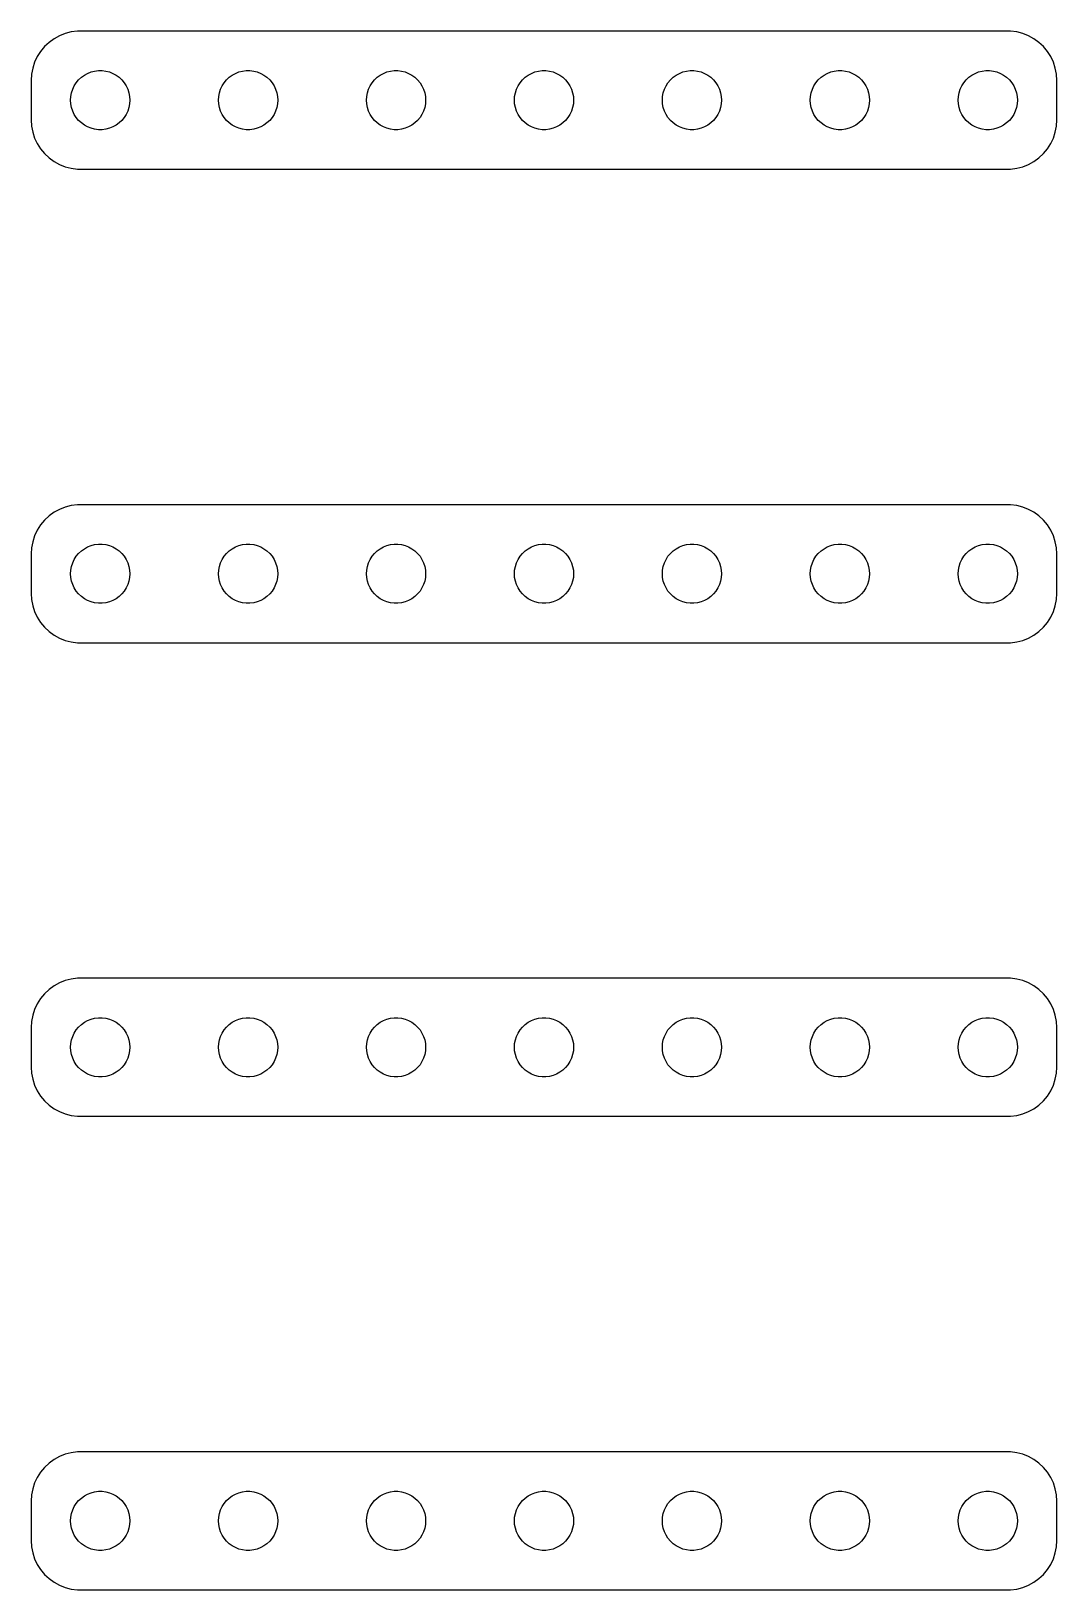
# Model space of a CAD drawing. Header units: metres. Extents: x -26 to 26, y 68.5 to 147.5.
import ezdxf

# ---------------------------------------------------------------- set-up
doc = ezdxf.new("R2010")
doc.units = ezdxf.units.M

msp = doc.modelspace()

# ---------------------------------------------------------------- linework, layer by layer
for p, q in [((-25.0936, 146.926), (-25.3224, 146.711)), ((-24.8396, 147.111), (-25.0936, 146.926)), ((-24.5644, 147.262), (-24.8396, 147.111)), ((-24.2725, 147.378), (-24.5644, 147.262)), ((-23.9684, 147.456), (-24.2725, 147.378)), ((-23.657, 147.495), (-23.9684, 147.456)), ((23.657, 147.495), (-23.657, 147.495)), ((23.9684, 147.456), (23.657, 147.495)), ((24.2725, 147.378), (23.9684, 147.456)), ((24.5644, 147.262), (24.2725, 147.378)), ((24.8396, 147.111), (24.5644, 147.262)), ((25.0936, 146.926), (24.8396, 147.111)), ((25.3224, 146.711), (25.0936, 146.926)), ((-25.6908, 146.204), (-25.8244, 145.92)), ((-25.5225, 146.469), (-25.6908, 146.204)), ((-25.3224, 146.711), (-25.5225, 146.469)), ((25.5225, 146.469), (25.3224, 146.711)), ((25.6908, 146.204), (25.5225, 146.469)), ((25.8244, 145.92), (25.6908, 146.204)), ((-25.9214, 145.622), (-25.9803, 145.313)), ((-25.8244, 145.92), (-25.9214, 145.622)), ((-23.3037, 145.266), (-23.1387, 145.357)), ((-23.1387, 145.357), (-22.9635, 145.427)), ((-22.9635, 145.427), (-22.7811, 145.473)), ((-22.7811, 145.473), (-22.5942, 145.497)), ((-22.5942, 145.497), (-22.4058, 145.497)), ((-22.4058, 145.497), (-22.2189, 145.473)), ((-22.2189, 145.473), (-22.0365, 145.427)), ((-22.0365, 145.427), (-21.8613, 145.357)), ((-21.8613, 145.357), (-21.6963, 145.266)), ((-15.8037, 145.266), (-15.6387, 145.357)), ((-15.6387, 145.357), (-15.4635, 145.427)), ((-15.4635, 145.427), (-15.2811, 145.473)), ((-15.2811, 145.473), (-15.0942, 145.497)), ((-15.0942, 145.497), (-14.9058, 145.497)), ((-14.9058, 145.497), (-14.7189, 145.473)), ((-14.7189, 145.473), (-14.5365, 145.427)), ((-14.5365, 145.427), (-14.3613, 145.357)), ((-14.3613, 145.357), (-14.1963, 145.266)), ((-8.30373, 145.266), (-8.13866, 145.357)), ((-8.13866, 145.357), (-7.96352, 145.427)), ((-7.96352, 145.427), (-7.78107, 145.473)), ((-7.78107, 145.473), (-7.59418, 145.497)), ((-7.59418, 145.497), (-7.40581, 145.497)), ((-7.40581, 145.497), (-7.21892, 145.473)), ((-7.21892, 145.473), (-7.03647, 145.427)), ((-7.03647, 145.427), (-6.86133, 145.357)), ((-6.86133, 145.357), (-6.69626, 145.266)), ((-0.803726, 145.266), (-0.638657, 145.357)), ((-0.638657, 145.357), (-0.463516, 145.427)), ((-0.463516, 145.427), (-0.281067, 145.473)), ((-0.281067, 145.473), (-0.094177, 145.497)), ((-0.094177, 145.497), (0.094177, 145.497)), ((0.094177, 145.497), (0.281067, 145.473)), ((0.281067, 145.473), (0.463516, 145.427)), ((0.463516, 145.427), (0.638657, 145.357)), ((0.638657, 145.357), (0.803726, 145.266)), ((6.69626, 145.266), (6.86133, 145.357)), ((6.86133, 145.357), (7.03647, 145.427)), ((7.03647, 145.427), (7.21892, 145.473)), ((7.21892, 145.473), (7.40581, 145.497)), ((7.40581, 145.497), (7.59418, 145.497)), ((7.59418, 145.497), (7.78107, 145.473)), ((7.78107, 145.473), (7.96352, 145.427)), ((7.96352, 145.427), (8.13866, 145.357)), ((8.13866, 145.357), (8.30373, 145.266)), ((14.1963, 145.266), (14.3613, 145.357)), ((14.3613, 145.357), (14.5365, 145.427)), ((14.5365, 145.427), (14.7189, 145.473)), ((14.7189, 145.473), (14.9058, 145.497)), ((14.9058, 145.497), (15.0942, 145.497)), ((15.0942, 145.497), (15.2811, 145.473)), ((15.2811, 145.473), (15.4635, 145.427)), ((15.4635, 145.427), (15.6387, 145.357)), ((15.6387, 145.357), (15.8037, 145.266)), ((21.6963, 145.266), (21.8613, 145.357)), ((21.8613, 145.357), (22.0365, 145.427)), ((22.0365, 145.427), (22.2189, 145.473)), ((22.2189, 145.473), (22.4058, 145.497)), ((22.4058, 145.497), (22.5942, 145.497)), ((22.5942, 145.497), (22.7811, 145.473)), ((22.7811, 145.473), (22.9635, 145.427)), ((22.9635, 145.427), (23.1387, 145.357)), ((23.1387, 145.357), (23.3037, 145.266)), ((25.9214, 145.622), (25.8244, 145.92)), ((25.9803, 145.313), (25.9214, 145.622)), ((-25.9803, 145.313), (-26, 145)), ((-26, 145), (-26, 143)), ((-23.9529, 144.373), (-23.8947, 144.552)), ((-23.8947, 144.552), (-23.8145, 144.723)), ((-23.8145, 144.723), (-23.7135, 144.882)), ((-23.7135, 144.882), (-23.5934, 145.027)), ((-23.5934, 145.027), (-23.4561, 145.156)), ((-23.4561, 145.156), (-23.3037, 145.266)), ((-21.6963, 145.266), (-21.5439, 145.156)), ((-21.5439, 145.156), (-21.4065, 145.027)), ((-21.4065, 145.027), (-21.2865, 144.882)), ((-21.2865, 144.882), (-21.1855, 144.723)), ((-21.1855, 144.723), (-21.1053, 144.552)), ((-21.1053, 144.552), (-21.0471, 144.373)), ((-16.4529, 144.373), (-16.3947, 144.552)), ((-16.3947, 144.552), (-16.3145, 144.723)), ((-16.3145, 144.723), (-16.2135, 144.882)), ((-16.2135, 144.882), (-16.0934, 145.027)), ((-16.0934, 145.027), (-15.9561, 145.156)), ((-15.9561, 145.156), (-15.8037, 145.266)), ((-14.1963, 145.266), (-14.0439, 145.156)), ((-14.0439, 145.156), (-13.9065, 145.027)), ((-13.9065, 145.027), (-13.7865, 144.882)), ((-13.7865, 144.882), (-13.6855, 144.723)), ((-13.6855, 144.723), (-13.6053, 144.552)), ((-13.6053, 144.552), (-13.5471, 144.373)), ((-8.95287, 144.373), (-8.89465, 144.552)), ((-8.89465, 144.552), (-8.81445, 144.723)), ((-8.81445, 144.723), (-8.71352, 144.882)), ((-8.71352, 144.882), (-8.59344, 145.027)), ((-8.59344, 145.027), (-8.45613, 145.156)), ((-8.45613, 145.156), (-8.30373, 145.266)), ((-6.69626, 145.266), (-6.54385, 145.156)), ((-6.54385, 145.156), (-6.40654, 145.027)), ((-6.40654, 145.027), (-6.28647, 144.882)), ((-6.28647, 144.882), (-6.18553, 144.723)), ((-6.18553, 144.723), (-6.10533, 144.552)), ((-6.10533, 144.552), (-6.04712, 144.373)), ((-1.45287, 144.373), (-1.39465, 144.552)), ((-1.39465, 144.552), (-1.31445, 144.723)), ((-1.31445, 144.723), (-1.21352, 144.882)), ((-1.21352, 144.882), (-1.09344, 145.027)), ((-1.09344, 145.027), (-0.956131, 145.156)), ((-0.956131, 145.156), (-0.803726, 145.266)), ((0.803726, 145.266), (0.956131, 145.156)), ((0.956131, 145.156), (1.09344, 145.027)), ((1.09344, 145.027), (1.21352, 144.882)), ((1.21352, 144.882), (1.31445, 144.723)), ((1.31445, 144.723), (1.39465, 144.552)), ((1.39465, 144.552), (1.45287, 144.373)), ((6.04712, 144.373), (6.10533, 144.552)), ((6.10533, 144.552), (6.18553, 144.723)), ((6.18553, 144.723), (6.28647, 144.882)), ((6.28647, 144.882), (6.40654, 145.027)), ((6.40654, 145.027), (6.54385, 145.156)), ((6.54385, 145.156), (6.69626, 145.266)), ((8.30373, 145.266), (8.45613, 145.156)), ((8.45613, 145.156), (8.59344, 145.027)), ((8.59344, 145.027), (8.71352, 144.882)), ((8.71352, 144.882), (8.81445, 144.723)), ((8.81445, 144.723), (8.89465, 144.552)), ((8.89465, 144.552), (8.95287, 144.373)), ((13.5471, 144.373), (13.6053, 144.552)), ((13.6053, 144.552), (13.6855, 144.723)), ((13.6855, 144.723), (13.7865, 144.882)), ((13.7865, 144.882), (13.9065, 145.027)), ((13.9065, 145.027), (14.0439, 145.156)), ((14.0439, 145.156), (14.1963, 145.266)), ((15.8037, 145.266), (15.9561, 145.156)), ((15.9561, 145.156), (16.0934, 145.027)), ((16.0934, 145.027), (16.2135, 144.882)), ((16.2135, 144.882), (16.3145, 144.723)), ((16.3145, 144.723), (16.3947, 144.552)), ((16.3947, 144.552), (16.4529, 144.373)), ((21.0471, 144.373), (21.1053, 144.552)), ((21.1053, 144.552), (21.1855, 144.723)), ((21.1855, 144.723), (21.2865, 144.882)), ((21.2865, 144.882), (21.4065, 145.027)), ((21.4065, 145.027), (21.5439, 145.156)), ((21.5439, 145.156), (21.6963, 145.266)), ((23.3037, 145.266), (23.4561, 145.156)), ((23.4561, 145.156), (23.5934, 145.027)), ((23.5934, 145.027), (23.7135, 144.882)), ((23.7135, 144.882), (23.8145, 144.723)), ((23.8145, 144.723), (23.8947, 144.552)), ((23.8947, 144.552), (23.9529, 144.373)), ((26, 145), (25.9803, 145.313)), ((26, 143), (26, 145)), ((-24, 144), (-23.9882, 144.188)), ((-23.9882, 143.812), (-24, 144)), ((-23.9882, 144.188), (-23.9529, 144.373)), ((-23.9529, 143.627), (-23.9882, 143.812)), ((-21.0471, 144.373), (-21.0118, 144.188)), ((-21.0118, 143.812), (-21.0471, 143.627)), ((-21.0118, 144.188), (-21, 144)), ((-21, 144), (-21.0118, 143.812)), ((-16.5, 144), (-16.4882, 144.188)), ((-16.4882, 143.812), (-16.5, 144)), ((-16.4882, 144.188), (-16.4529, 144.373)), ((-16.4529, 143.627), (-16.4882, 143.812)), ((-13.5471, 144.373), (-13.5118, 144.188)), ((-13.5118, 143.812), (-13.5471, 143.627)), ((-13.5118, 144.188), (-13.5, 144)), ((-13.5, 144), (-13.5118, 143.812)), ((-9, 144), (-8.98816, 144.188)), ((-8.98816, 143.812), (-9, 144)), ((-8.98816, 144.188), (-8.95287, 144.373)), ((-8.95287, 143.627), (-8.98816, 143.812)), ((-6.04712, 144.373), (-6.01183, 144.188)), ((-6.01183, 143.812), (-6.04712, 143.627)), ((-6.01183, 144.188), (-6, 144)), ((-6, 144), (-6.01183, 143.812)), ((-1.5, 144), (-1.48816, 144.188)), ((-1.48816, 143.812), (-1.5, 144)), ((-1.48816, 144.188), (-1.45287, 144.373)), ((-1.45287, 143.627), (-1.48816, 143.812)), ((1.45287, 144.373), (1.48816, 144.188)), ((1.48816, 143.812), (1.45287, 143.627)), ((1.48816, 144.188), (1.5, 144)), ((1.5, 144), (1.48816, 143.812)), ((6, 144), (6.01183, 144.188)), ((6.01183, 143.812), (6, 144)), ((6.01183, 144.188), (6.04712, 144.373)), ((6.04712, 143.627), (6.01183, 143.812)), ((8.95287, 144.373), (8.98816, 144.188)), ((8.98816, 143.812), (8.95287, 143.627)), ((8.98816, 144.188), (9, 144)), ((9, 144), (8.98816, 143.812)), ((13.5, 144), (13.5118, 144.188)), ((13.5118, 143.812), (13.5, 144)), ((13.5118, 144.188), (13.5471, 144.373)), ((13.5471, 143.627), (13.5118, 143.812)), ((16.4529, 144.373), (16.4882, 144.188)), ((16.4882, 143.812), (16.4529, 143.627)), ((16.4882, 144.188), (16.5, 144)), ((16.5, 144), (16.4882, 143.812)), ((21, 144), (21.0118, 144.188)), ((21.0118, 143.812), (21, 144)), ((21.0118, 144.188), (21.0471, 144.373)), ((21.0471, 143.627), (21.0118, 143.812)), ((23.9529, 144.373), (23.9882, 144.188)), ((23.9882, 143.812), (23.9529, 143.627)), ((23.9882, 144.188), (24, 144)), ((24, 144), (23.9882, 143.812)), ((-26, 143), (-25.9803, 142.687)), ((-23.8947, 143.448), (-23.9529, 143.627)), ((-23.8145, 143.277), (-23.8947, 143.448)), ((-23.7135, 143.118), (-23.8145, 143.277)), ((-23.5934, 142.973), (-23.7135, 143.118)), ((-23.4561, 142.844), (-23.5934, 142.973)), ((-21.4065, 142.973), (-21.5439, 142.844)), ((-21.2865, 143.118), (-21.4065, 142.973)), ((-21.1855, 143.277), (-21.2865, 143.118)), ((-21.1053, 143.448), (-21.1855, 143.277)), ((-21.0471, 143.627), (-21.1053, 143.448)), ((-16.3947, 143.448), (-16.4529, 143.627)), ((-16.3145, 143.277), (-16.3947, 143.448)), ((-16.2135, 143.118), (-16.3145, 143.277)), ((-16.0934, 142.973), (-16.2135, 143.118)), ((-15.9561, 142.844), (-16.0934, 142.973)), ((-13.9065, 142.973), (-14.0439, 142.844)), ((-13.7865, 143.118), (-13.9065, 142.973)), ((-13.6855, 143.277), (-13.7865, 143.118)), ((-13.6053, 143.448), (-13.6855, 143.277)), ((-13.5471, 143.627), (-13.6053, 143.448)), ((-8.89465, 143.448), (-8.95287, 143.627)), ((-8.81445, 143.277), (-8.89465, 143.448)), ((-8.71352, 143.118), (-8.81445, 143.277)), ((-8.59344, 142.973), (-8.71352, 143.118)), ((-8.45613, 142.844), (-8.59344, 142.973)), ((-6.40654, 142.973), (-6.54385, 142.844)), ((-6.28647, 143.118), (-6.40654, 142.973)), ((-6.18553, 143.277), (-6.28647, 143.118)), ((-6.10533, 143.448), (-6.18553, 143.277)), ((-6.04712, 143.627), (-6.10533, 143.448)), ((-1.39465, 143.448), (-1.45287, 143.627)), ((-1.31445, 143.277), (-1.39465, 143.448)), ((-1.21352, 143.118), (-1.31445, 143.277)), ((-1.09344, 142.973), (-1.21352, 143.118)), ((-0.956131, 142.844), (-1.09344, 142.973)), ((1.09344, 142.973), (0.956131, 142.844)), ((1.21352, 143.118), (1.09344, 142.973)), ((1.31445, 143.277), (1.21352, 143.118)), ((1.39465, 143.448), (1.31445, 143.277)), ((1.45287, 143.627), (1.39465, 143.448)), ((6.10533, 143.448), (6.04712, 143.627)), ((6.18553, 143.277), (6.10533, 143.448)), ((6.28647, 143.118), (6.18553, 143.277)), ((6.40654, 142.973), (6.28647, 143.118)), ((6.54385, 142.844), (6.40654, 142.973)), ((8.59344, 142.973), (8.45613, 142.844)), ((8.71352, 143.118), (8.59344, 142.973)), ((8.81445, 143.277), (8.71352, 143.118)), ((8.89465, 143.448), (8.81445, 143.277)), ((8.95287, 143.627), (8.89465, 143.448)), ((13.6053, 143.448), (13.5471, 143.627)), ((13.6855, 143.277), (13.6053, 143.448)), ((13.7865, 143.118), (13.6855, 143.277)), ((13.9065, 142.973), (13.7865, 143.118)), ((14.0439, 142.844), (13.9065, 142.973)), ((16.0934, 142.973), (15.9561, 142.844)), ((16.2135, 143.118), (16.0934, 142.973)), ((16.3145, 143.277), (16.2135, 143.118)), ((16.3947, 143.448), (16.3145, 143.277)), ((16.4529, 143.627), (16.3947, 143.448)), ((21.1053, 143.448), (21.0471, 143.627)), ((21.1855, 143.277), (21.1053, 143.448)), ((21.2865, 143.118), (21.1855, 143.277)), ((21.4065, 142.973), (21.2865, 143.118)), ((21.5439, 142.844), (21.4065, 142.973)), ((23.5934, 142.973), (23.4561, 142.844)), ((23.7135, 143.118), (23.5934, 142.973)), ((23.8145, 143.277), (23.7135, 143.118)), ((23.8947, 143.448), (23.8145, 143.277)), ((23.9529, 143.627), (23.8947, 143.448)), ((25.9803, 142.687), (26, 143)), ((-25.9803, 142.687), (-25.9214, 142.378)), ((-25.9214, 142.378), (-25.8244, 142.08)), ((-23.3037, 142.734), (-23.4561, 142.844)), ((-23.1387, 142.643), (-23.3037, 142.734)), ((-22.9635, 142.573), (-23.1387, 142.643)), ((-22.7811, 142.527), (-22.9635, 142.573)), ((-22.5942, 142.503), (-22.7811, 142.527)), ((-22.4058, 142.503), (-22.5942, 142.503)), ((-22.2189, 142.527), (-22.4058, 142.503)), ((-22.0365, 142.573), (-22.2189, 142.527)), ((-21.8613, 142.643), (-22.0365, 142.573)), ((-21.6963, 142.734), (-21.8613, 142.643)), ((-21.5439, 142.844), (-21.6963, 142.734)), ((-15.8037, 142.734), (-15.9561, 142.844)), ((-15.6387, 142.643), (-15.8037, 142.734)), ((-15.4635, 142.573), (-15.6387, 142.643)), ((-15.2811, 142.527), (-15.4635, 142.573)), ((-15.0942, 142.503), (-15.2811, 142.527)), ((-14.9058, 142.503), (-15.0942, 142.503)), ((-14.7189, 142.527), (-14.9058, 142.503)), ((-14.5365, 142.573), (-14.7189, 142.527)), ((-14.3613, 142.643), (-14.5365, 142.573)), ((-14.1963, 142.734), (-14.3613, 142.643)), ((-14.0439, 142.844), (-14.1963, 142.734)), ((-8.30373, 142.734), (-8.45613, 142.844)), ((-8.13866, 142.643), (-8.30373, 142.734)), ((-7.96352, 142.573), (-8.13866, 142.643)), ((-7.78107, 142.527), (-7.96352, 142.573)), ((-7.59418, 142.503), (-7.78107, 142.527)), ((-7.40581, 142.503), (-7.59418, 142.503)), ((-7.21892, 142.527), (-7.40581, 142.503)), ((-7.03647, 142.573), (-7.21892, 142.527)), ((-6.86133, 142.643), (-7.03647, 142.573)), ((-6.69626, 142.734), (-6.86133, 142.643)), ((-6.54385, 142.844), (-6.69626, 142.734)), ((-0.803726, 142.734), (-0.956131, 142.844)), ((-0.638657, 142.643), (-0.803726, 142.734)), ((-0.463516, 142.573), (-0.638657, 142.643)), ((-0.281067, 142.527), (-0.463516, 142.573)), ((-0.094177, 142.503), (-0.281067, 142.527)), ((0.094177, 142.503), (-0.094177, 142.503)), ((0.281067, 142.527), (0.094177, 142.503)), ((0.463516, 142.573), (0.281067, 142.527)), ((0.638657, 142.643), (0.463516, 142.573)), ((0.803726, 142.734), (0.638657, 142.643)), ((0.956131, 142.844), (0.803726, 142.734)), ((6.69626, 142.734), (6.54385, 142.844)), ((6.86133, 142.643), (6.69626, 142.734)), ((7.03647, 142.573), (6.86133, 142.643)), ((7.21892, 142.527), (7.03647, 142.573)), ((7.40581, 142.503), (7.21892, 142.527)), ((7.59418, 142.503), (7.40581, 142.503)), ((7.78107, 142.527), (7.59418, 142.503)), ((7.96352, 142.573), (7.78107, 142.527)), ((8.13866, 142.643), (7.96352, 142.573)), ((8.30373, 142.734), (8.13866, 142.643)), ((8.45613, 142.844), (8.30373, 142.734)), ((14.1963, 142.734), (14.0439, 142.844)), ((14.3613, 142.643), (14.1963, 142.734)), ((14.5365, 142.573), (14.3613, 142.643)), ((14.7189, 142.527), (14.5365, 142.573)), ((14.9058, 142.503), (14.7189, 142.527)), ((15.0942, 142.503), (14.9058, 142.503)), ((15.2811, 142.527), (15.0942, 142.503)), ((15.4635, 142.573), (15.2811, 142.527)), ((15.6387, 142.643), (15.4635, 142.573)), ((15.8037, 142.734), (15.6387, 142.643)), ((15.9561, 142.844), (15.8037, 142.734)), ((21.6963, 142.734), (21.5439, 142.844)), ((21.8613, 142.643), (21.6963, 142.734)), ((22.0365, 142.573), (21.8613, 142.643)), ((22.2189, 142.527), (22.0365, 142.573)), ((22.4058, 142.503), (22.2189, 142.527)), ((22.5942, 142.503), (22.4058, 142.503)), ((22.7811, 142.527), (22.5942, 142.503)), ((22.9635, 142.573), (22.7811, 142.527)), ((23.1387, 142.643), (22.9635, 142.573)), ((23.3037, 142.734), (23.1387, 142.643)), ((23.4561, 142.844), (23.3037, 142.734)), ((25.8244, 142.08), (25.9214, 142.378)), ((25.9214, 142.378), (25.9803, 142.687)), ((-25.8244, 142.08), (-25.6908, 141.796)), ((-25.6908, 141.796), (-25.5225, 141.531)), ((-25.5225, 141.531), (-25.3224, 141.289)), ((25.3224, 141.289), (25.5225, 141.531)), ((25.5225, 141.531), (25.6908, 141.796)), ((25.6908, 141.796), (25.8244, 142.08)), ((-25.3224, 141.289), (-25.0936, 141.074)), ((-25.0936, 141.074), (-24.8396, 140.889)), ((-24.8396, 140.889), (-24.5644, 140.738)), ((-24.5644, 140.738), (-24.2725, 140.622)), ((-24.2725, 140.622), (-23.9684, 140.544)), ((23.9684, 140.544), (24.2725, 140.622)), ((24.2725, 140.622), (24.5644, 140.738)), ((24.5644, 140.738), (24.8396, 140.889)), ((24.8396, 140.889), (25.0936, 141.074)), ((25.0936, 141.074), (25.3224, 141.289)), ((-23.9684, 140.544), (-23.657, 140.505)), ((-23.657, 140.505), (23.657, 140.505)), ((23.657, 140.505), (23.9684, 140.544)), ((-24.5644, 123.262), (-24.8396, 123.111)), ((-24.2725, 123.378), (-24.5644, 123.262)), ((-23.9684, 123.456), (-24.2725, 123.378)), ((-23.657, 123.495), (-23.9684, 123.456)), ((23.657, 123.495), (-23.657, 123.495)), ((23.9684, 123.456), (23.657, 123.495)), ((24.2725, 123.378), (23.9684, 123.456)), ((24.5644, 123.262), (24.2725, 123.378)), ((24.8396, 123.111), (24.5644, 123.262)), ((-25.5225, 122.469), (-25.6908, 122.204)), ((-25.3224, 122.711), (-25.5225, 122.469)), ((-25.0936, 122.926), (-25.3224, 122.711)), ((-24.8396, 123.111), (-25.0936, 122.926)), ((25.0936, 122.926), (24.8396, 123.111)), ((25.3224, 122.711), (25.0936, 122.926)), ((25.5225, 122.469), (25.3224, 122.711)), ((25.6908, 122.204), (25.5225, 122.469)), ((-25.8244, 121.92), (-25.9214, 121.622)), ((-25.6908, 122.204), (-25.8244, 121.92)), ((25.8244, 121.92), (25.6908, 122.204)), ((25.9214, 121.622), (25.8244, 121.92)), ((-25.9803, 121.313), (-26, 121)), ((-26, 121), (-26, 119)), ((-25.9214, 121.622), (-25.9803, 121.313)), ((-23.8145, 120.723), (-23.7135, 120.882)), ((-23.7135, 120.882), (-23.5934, 121.027)), ((-23.5934, 121.027), (-23.4561, 121.156)), ((-23.4561, 121.156), (-23.3037, 121.266)), ((-23.3037, 121.266), (-23.1387, 121.357)), ((-23.1387, 121.357), (-22.9635, 121.427)), ((-22.9635, 121.427), (-22.7811, 121.473)), ((-22.7811, 121.473), (-22.5942, 121.497)), ((-22.5942, 121.497), (-22.4058, 121.497)), ((-22.4058, 121.497), (-22.2189, 121.473)), ((-22.2189, 121.473), (-22.0365, 121.427)), ((-22.0365, 121.427), (-21.8613, 121.357)), ((-21.8613, 121.357), (-21.6963, 121.266)), ((-21.6963, 121.266), (-21.5439, 121.156)), ((-21.5439, 121.156), (-21.4065, 121.027)), ((-21.4065, 121.027), (-21.2865, 120.882)), ((-21.2865, 120.882), (-21.1855, 120.723)), ((-16.3145, 120.723), (-16.2135, 120.882)), ((-16.2135, 120.882), (-16.0934, 121.027)), ((-16.0934, 121.027), (-15.9561, 121.156)), ((-15.9561, 121.156), (-15.8037, 121.266)), ((-15.8037, 121.266), (-15.6387, 121.357)), ((-15.6387, 121.357), (-15.4635, 121.427)), ((-15.4635, 121.427), (-15.2811, 121.473)), ((-15.2811, 121.473), (-15.0942, 121.497)), ((-15.0942, 121.497), (-14.9058, 121.497)), ((-14.9058, 121.497), (-14.7189, 121.473)), ((-14.7189, 121.473), (-14.5365, 121.427)), ((-14.5365, 121.427), (-14.3613, 121.357)), ((-14.3613, 121.357), (-14.1963, 121.266)), ((-14.1963, 121.266), (-14.0439, 121.156)), ((-14.0439, 121.156), (-13.9065, 121.027)), ((-13.9065, 121.027), (-13.7865, 120.882)), ((-13.7865, 120.882), (-13.6855, 120.723)), ((-8.81445, 120.723), (-8.71352, 120.882)), ((-8.71352, 120.882), (-8.59344, 121.027)), ((-8.59344, 121.027), (-8.45613, 121.156)), ((-8.45613, 121.156), (-8.30373, 121.266)), ((-8.30373, 121.266), (-8.13866, 121.357)), ((-8.13866, 121.357), (-7.96352, 121.427)), ((-7.96352, 121.427), (-7.78107, 121.473)), ((-7.78107, 121.473), (-7.59418, 121.497)), ((-7.59418, 121.497), (-7.40581, 121.497)), ((-7.40581, 121.497), (-7.21892, 121.473)), ((-7.21892, 121.473), (-7.03647, 121.427)), ((-7.03647, 121.427), (-6.86133, 121.357)), ((-6.86133, 121.357), (-6.69626, 121.266)), ((-6.69626, 121.266), (-6.54385, 121.156)), ((-6.54385, 121.156), (-6.40654, 121.027)), ((-6.40654, 121.027), (-6.28647, 120.882)), ((-6.28647, 120.882), (-6.18553, 120.723)), ((-1.31445, 120.723), (-1.21352, 120.882)), ((-1.21352, 120.882), (-1.09344, 121.027)), ((-1.09344, 121.027), (-0.956131, 121.156)), ((-0.956131, 121.156), (-0.803726, 121.266)), ((-0.803726, 121.266), (-0.638657, 121.357)), ((-0.638657, 121.357), (-0.463516, 121.427)), ((-0.463516, 121.427), (-0.281067, 121.473)), ((-0.281067, 121.473), (-0.094177, 121.497)), ((-0.094177, 121.497), (0.094177, 121.497)), ((0.094177, 121.497), (0.281067, 121.473)), ((0.281067, 121.473), (0.463516, 121.427)), ((0.463516, 121.427), (0.638657, 121.357)), ((0.638657, 121.357), (0.803726, 121.266)), ((0.803726, 121.266), (0.956131, 121.156)), ((0.956131, 121.156), (1.09344, 121.027)), ((1.09344, 121.027), (1.21352, 120.882)), ((1.21352, 120.882), (1.31445, 120.723)), ((6.18553, 120.723), (6.28647, 120.882)), ((6.28647, 120.882), (6.40654, 121.027)), ((6.40654, 121.027), (6.54385, 121.156)), ((6.54385, 121.156), (6.69626, 121.266)), ((6.69626, 121.266), (6.86133, 121.357)), ((6.86133, 121.357), (7.03647, 121.427)), ((7.03647, 121.427), (7.21892, 121.473)), ((7.21892, 121.473), (7.40581, 121.497)), ((7.40581, 121.497), (7.59418, 121.497)), ((7.59418, 121.497), (7.78107, 121.473)), ((7.78107, 121.473), (7.96352, 121.427)), ((7.96352, 121.427), (8.13866, 121.357)), ((8.13866, 121.357), (8.30373, 121.266)), ((8.30373, 121.266), (8.45613, 121.156)), ((8.45613, 121.156), (8.59344, 121.027)), ((8.59344, 121.027), (8.71352, 120.882)), ((8.71352, 120.882), (8.81445, 120.723)), ((13.6855, 120.723), (13.7865, 120.882)), ((13.7865, 120.882), (13.9065, 121.027)), ((13.9065, 121.027), (14.0439, 121.156)), ((14.0439, 121.156), (14.1963, 121.266)), ((14.1963, 121.266), (14.3613, 121.357)), ((14.3613, 121.357), (14.5365, 121.427)), ((14.5365, 121.427), (14.7189, 121.473)), ((14.7189, 121.473), (14.9058, 121.497)), ((14.9058, 121.497), (15.0942, 121.497)), ((15.0942, 121.497), (15.2811, 121.473)), ((15.2811, 121.473), (15.4635, 121.427)), ((15.4635, 121.427), (15.6387, 121.357)), ((15.6387, 121.357), (15.8037, 121.266)), ((15.8037, 121.266), (15.9561, 121.156)), ((15.9561, 121.156), (16.0934, 121.027)), ((16.0934, 121.027), (16.2135, 120.882)), ((16.2135, 120.882), (16.3145, 120.723)), ((21.1855, 120.723), (21.2865, 120.882)), ((21.2865, 120.882), (21.4065, 121.027)), ((21.4065, 121.027), (21.5439, 121.156)), ((21.5439, 121.156), (21.6963, 121.266)), ((21.6963, 121.266), (21.8613, 121.357)), ((21.8613, 121.357), (22.0365, 121.427)), ((22.0365, 121.427), (22.2189, 121.473)), ((22.2189, 121.473), (22.4058, 121.497)), ((22.4058, 121.497), (22.5942, 121.497)), ((22.5942, 121.497), (22.7811, 121.473)), ((22.7811, 121.473), (22.9635, 121.427)), ((22.9635, 121.427), (23.1387, 121.357)), ((23.1387, 121.357), (23.3037, 121.266)), ((23.3037, 121.266), (23.4561, 121.156)), ((23.4561, 121.156), (23.5934, 121.027)), ((23.5934, 121.027), (23.7135, 120.882)), ((23.7135, 120.882), (23.8145, 120.723)), ((25.9803, 121.313), (25.9214, 121.622)), ((26, 121), (25.9803, 121.313)), ((26, 119), (26, 121)), ((-24, 120), (-23.9882, 120.188)), ((-23.9882, 120.188), (-23.9529, 120.373)), ((-23.9529, 120.373), (-23.8947, 120.552)), ((-23.8947, 120.552), (-23.8145, 120.723)), ((-21.1855, 120.723), (-21.1053, 120.552)), ((-21.1053, 120.552), (-21.0471, 120.373)), ((-21.0471, 120.373), (-21.0118, 120.188)), ((-21.0118, 120.188), (-21, 120)), ((-16.5, 120), (-16.4882, 120.188)), ((-16.4882, 120.188), (-16.4529, 120.373)), ((-16.4529, 120.373), (-16.3947, 120.552)), ((-16.3947, 120.552), (-16.3145, 120.723)), ((-13.6855, 120.723), (-13.6053, 120.552)), ((-13.6053, 120.552), (-13.5471, 120.373)), ((-13.5471, 120.373), (-13.5118, 120.188)), ((-13.5118, 120.188), (-13.5, 120)), ((-9, 120), (-8.98816, 120.188)), ((-8.98816, 120.188), (-8.95287, 120.373)), ((-8.95287, 120.373), (-8.89465, 120.552)), ((-8.89465, 120.552), (-8.81445, 120.723)), ((-6.18553, 120.723), (-6.10533, 120.552)), ((-6.10533, 120.552), (-6.04712, 120.373)), ((-6.04712, 120.373), (-6.01183, 120.188)), ((-6.01183, 120.188), (-6, 120)), ((-1.5, 120), (-1.48816, 120.188)), ((-1.48816, 120.188), (-1.45287, 120.373)), ((-1.45287, 120.373), (-1.39465, 120.552)), ((-1.39465, 120.552), (-1.31445, 120.723)), ((1.31445, 120.723), (1.39465, 120.552)), ((1.39465, 120.552), (1.45287, 120.373)), ((1.45287, 120.373), (1.48816, 120.188)), ((1.48816, 120.188), (1.5, 120)), ((6, 120), (6.01183, 120.188)), ((6.01183, 120.188), (6.04712, 120.373)), ((6.04712, 120.373), (6.10533, 120.552)), ((6.10533, 120.552), (6.18553, 120.723)), ((8.81445, 120.723), (8.89465, 120.552)), ((8.89465, 120.552), (8.95287, 120.373)), ((8.95287, 120.373), (8.98816, 120.188)), ((8.98816, 120.188), (9, 120)), ((13.5, 120), (13.5118, 120.188)), ((13.5118, 120.188), (13.5471, 120.373)), ((13.5471, 120.373), (13.6053, 120.552)), ((13.6053, 120.552), (13.6855, 120.723)), ((16.3145, 120.723), (16.3947, 120.552)), ((16.3947, 120.552), (16.4529, 120.373)), ((16.4529, 120.373), (16.4882, 120.188)), ((16.4882, 120.188), (16.5, 120)), ((21, 120), (21.0118, 120.188)), ((21.0118, 120.188), (21.0471, 120.373)), ((21.0471, 120.373), (21.1053, 120.552)), ((21.1053, 120.552), (21.1855, 120.723)), ((23.8145, 120.723), (23.8947, 120.552)), ((23.8947, 120.552), (23.9529, 120.373)), ((23.9529, 120.373), (23.9882, 120.188)), ((23.9882, 120.188), (24, 120)), ((-23.9882, 119.812), (-24, 120)), ((-23.9529, 119.627), (-23.9882, 119.812)), ((-23.8947, 119.448), (-23.9529, 119.627)), ((-23.8145, 119.277), (-23.8947, 119.448)), ((-23.7135, 119.118), (-23.8145, 119.277)), ((-21.1855, 119.277), (-21.2865, 119.118)), ((-21.1053, 119.448), (-21.1855, 119.277)), ((-21.0471, 119.627), (-21.1053, 119.448)), ((-21.0118, 119.812), (-21.0471, 119.627)), ((-21, 120), (-21.0118, 119.812)), ((-16.4882, 119.812), (-16.5, 120)), ((-16.4529, 119.627), (-16.4882, 119.812)), ((-16.3947, 119.448), (-16.4529, 119.627)), ((-16.3145, 119.277), (-16.3947, 119.448)), ((-16.2135, 119.118), (-16.3145, 119.277)), ((-13.6855, 119.277), (-13.7865, 119.118)), ((-13.6053, 119.448), (-13.6855, 119.277)), ((-13.5471, 119.627), (-13.6053, 119.448)), ((-13.5118, 119.812), (-13.5471, 119.627)), ((-13.5, 120), (-13.5118, 119.812)), ((-8.98816, 119.812), (-9, 120)), ((-8.95287, 119.627), (-8.98816, 119.812)), ((-8.89465, 119.448), (-8.95287, 119.627)), ((-8.81445, 119.277), (-8.89465, 119.448)), ((-8.71352, 119.118), (-8.81445, 119.277)), ((-6.18553, 119.277), (-6.28647, 119.118)), ((-6.10533, 119.448), (-6.18553, 119.277)), ((-6.04712, 119.627), (-6.10533, 119.448)), ((-6.01183, 119.812), (-6.04712, 119.627)), ((-6, 120), (-6.01183, 119.812)), ((-1.48816, 119.812), (-1.5, 120)), ((-1.45287, 119.627), (-1.48816, 119.812)), ((-1.39465, 119.448), (-1.45287, 119.627)), ((-1.31445, 119.277), (-1.39465, 119.448)), ((-1.21352, 119.118), (-1.31445, 119.277)), ((1.31445, 119.277), (1.21352, 119.118)), ((1.39465, 119.448), (1.31445, 119.277)), ((1.45287, 119.627), (1.39465, 119.448)), ((1.48816, 119.812), (1.45287, 119.627)), ((1.5, 120), (1.48816, 119.812)), ((6.01183, 119.812), (6, 120)), ((6.04712, 119.627), (6.01183, 119.812)), ((6.10533, 119.448), (6.04712, 119.627)), ((6.18553, 119.277), (6.10533, 119.448)), ((6.28647, 119.118), (6.18553, 119.277)), ((8.81445, 119.277), (8.71352, 119.118)), ((8.89465, 119.448), (8.81445, 119.277)), ((8.95287, 119.627), (8.89465, 119.448)), ((8.98816, 119.812), (8.95287, 119.627)), ((9, 120), (8.98816, 119.812)), ((13.5118, 119.812), (13.5, 120)), ((13.5471, 119.627), (13.5118, 119.812)), ((13.6053, 119.448), (13.5471, 119.627)), ((13.6855, 119.277), (13.6053, 119.448)), ((13.7865, 119.118), (13.6855, 119.277)), ((16.3145, 119.277), (16.2135, 119.118)), ((16.3947, 119.448), (16.3145, 119.277)), ((16.4529, 119.627), (16.3947, 119.448)), ((16.4882, 119.812), (16.4529, 119.627)), ((16.5, 120), (16.4882, 119.812)), ((21.0118, 119.812), (21, 120)), ((21.0471, 119.627), (21.0118, 119.812)), ((21.1053, 119.448), (21.0471, 119.627)), ((21.1855, 119.277), (21.1053, 119.448)), ((21.2865, 119.118), (21.1855, 119.277)), ((23.8145, 119.277), (23.7135, 119.118)), ((23.8947, 119.448), (23.8145, 119.277)), ((23.9529, 119.627), (23.8947, 119.448)), ((23.9882, 119.812), (23.9529, 119.627)), ((24, 120), (23.9882, 119.812)), ((-26, 119), (-25.9803, 118.687)), ((-25.9803, 118.687), (-25.9214, 118.378)), ((-23.5934, 118.973), (-23.7135, 119.118)), ((-23.4561, 118.844), (-23.5934, 118.973)), ((-23.3037, 118.734), (-23.4561, 118.844)), ((-23.1387, 118.643), (-23.3037, 118.734)), ((-22.9635, 118.573), (-23.1387, 118.643)), ((-22.7811, 118.527), (-22.9635, 118.573)), ((-22.5942, 118.503), (-22.7811, 118.527)), ((-22.4058, 118.503), (-22.5942, 118.503)), ((-22.2189, 118.527), (-22.4058, 118.503)), ((-22.0365, 118.573), (-22.2189, 118.527)), ((-21.8613, 118.643), (-22.0365, 118.573)), ((-21.6963, 118.734), (-21.8613, 118.643)), ((-21.5439, 118.844), (-21.6963, 118.734)), ((-21.4065, 118.973), (-21.5439, 118.844)), ((-21.2865, 119.118), (-21.4065, 118.973)), ((-16.0934, 118.973), (-16.2135, 119.118)), ((-15.9561, 118.844), (-16.0934, 118.973)), ((-15.8037, 118.734), (-15.9561, 118.844)), ((-15.6387, 118.643), (-15.8037, 118.734)), ((-15.4635, 118.573), (-15.6387, 118.643)), ((-15.2811, 118.527), (-15.4635, 118.573)), ((-15.0942, 118.503), (-15.2811, 118.527)), ((-14.9058, 118.503), (-15.0942, 118.503)), ((-14.7189, 118.527), (-14.9058, 118.503)), ((-14.5365, 118.573), (-14.7189, 118.527)), ((-14.3613, 118.643), (-14.5365, 118.573)), ((-14.1963, 118.734), (-14.3613, 118.643)), ((-14.0439, 118.844), (-14.1963, 118.734)), ((-13.9065, 118.973), (-14.0439, 118.844)), ((-13.7865, 119.118), (-13.9065, 118.973)), ((-8.59344, 118.973), (-8.71352, 119.118)), ((-8.45613, 118.844), (-8.59344, 118.973)), ((-8.30373, 118.734), (-8.45613, 118.844)), ((-8.13866, 118.643), (-8.30373, 118.734)), ((-7.96352, 118.573), (-8.13866, 118.643)), ((-7.78107, 118.527), (-7.96352, 118.573)), ((-7.59418, 118.503), (-7.78107, 118.527)), ((-7.40581, 118.503), (-7.59418, 118.503)), ((-7.21892, 118.527), (-7.40581, 118.503)), ((-7.03647, 118.573), (-7.21892, 118.527)), ((-6.86133, 118.643), (-7.03647, 118.573)), ((-6.69626, 118.734), (-6.86133, 118.643)), ((-6.54385, 118.844), (-6.69626, 118.734)), ((-6.40654, 118.973), (-6.54385, 118.844)), ((-6.28647, 119.118), (-6.40654, 118.973)), ((-1.09344, 118.973), (-1.21352, 119.118)), ((-0.956131, 118.844), (-1.09344, 118.973)), ((-0.803726, 118.734), (-0.956131, 118.844)), ((-0.638657, 118.643), (-0.803726, 118.734)), ((-0.463516, 118.573), (-0.638657, 118.643)), ((-0.281067, 118.527), (-0.463516, 118.573)), ((-0.094177, 118.503), (-0.281067, 118.527)), ((0.094177, 118.503), (-0.094177, 118.503)), ((0.281067, 118.527), (0.094177, 118.503)), ((0.463516, 118.573), (0.281067, 118.527)), ((0.638657, 118.643), (0.463516, 118.573)), ((0.803726, 118.734), (0.638657, 118.643)), ((0.956131, 118.844), (0.803726, 118.734)), ((1.09344, 118.973), (0.956131, 118.844)), ((1.21352, 119.118), (1.09344, 118.973)), ((6.40654, 118.973), (6.28647, 119.118)), ((6.54385, 118.844), (6.40654, 118.973)), ((6.69626, 118.734), (6.54385, 118.844)), ((6.86133, 118.643), (6.69626, 118.734)), ((7.03647, 118.573), (6.86133, 118.643)), ((7.21892, 118.527), (7.03647, 118.573)), ((7.40581, 118.503), (7.21892, 118.527)), ((7.59418, 118.503), (7.40581, 118.503)), ((7.78107, 118.527), (7.59418, 118.503)), ((7.96352, 118.573), (7.78107, 118.527)), ((8.13866, 118.643), (7.96352, 118.573)), ((8.30373, 118.734), (8.13866, 118.643)), ((8.45613, 118.844), (8.30373, 118.734)), ((8.59344, 118.973), (8.45613, 118.844)), ((8.71352, 119.118), (8.59344, 118.973)), ((13.9065, 118.973), (13.7865, 119.118)), ((14.0439, 118.844), (13.9065, 118.973)), ((14.1963, 118.734), (14.0439, 118.844)), ((14.3613, 118.643), (14.1963, 118.734)), ((14.5365, 118.573), (14.3613, 118.643)), ((14.7189, 118.527), (14.5365, 118.573)), ((14.9058, 118.503), (14.7189, 118.527)), ((15.0942, 118.503), (14.9058, 118.503)), ((15.2811, 118.527), (15.0942, 118.503)), ((15.4635, 118.573), (15.2811, 118.527)), ((15.6387, 118.643), (15.4635, 118.573)), ((15.8037, 118.734), (15.6387, 118.643)), ((15.9561, 118.844), (15.8037, 118.734)), ((16.0934, 118.973), (15.9561, 118.844)), ((16.2135, 119.118), (16.0934, 118.973)), ((21.4065, 118.973), (21.2865, 119.118)), ((21.5439, 118.844), (21.4065, 118.973)), ((21.6963, 118.734), (21.5439, 118.844)), ((21.8613, 118.643), (21.6963, 118.734)), ((22.0365, 118.573), (21.8613, 118.643)), ((22.2189, 118.527), (22.0365, 118.573)), ((22.4058, 118.503), (22.2189, 118.527)), ((22.5942, 118.503), (22.4058, 118.503)), ((22.7811, 118.527), (22.5942, 118.503)), ((22.9635, 118.573), (22.7811, 118.527)), ((23.1387, 118.643), (22.9635, 118.573)), ((23.3037, 118.734), (23.1387, 118.643)), ((23.4561, 118.844), (23.3037, 118.734)), ((23.5934, 118.973), (23.4561, 118.844)), ((23.7135, 119.118), (23.5934, 118.973)), ((25.9214, 118.378), (25.9803, 118.687)), ((25.9803, 118.687), (26, 119)), ((-25.9214, 118.378), (-25.8244, 118.08)), ((-25.8244, 118.08), (-25.6908, 117.796)), ((-25.6908, 117.796), (-25.5225, 117.531)), ((25.5225, 117.531), (25.6908, 117.796)), ((25.6908, 117.796), (25.8244, 118.08)), ((25.8244, 118.08), (25.9214, 118.378)), ((-25.5225, 117.531), (-25.3224, 117.289)), ((-25.3224, 117.289), (-25.0936, 117.074)), ((-25.0936, 117.074), (-24.8396, 116.889)), ((24.8396, 116.889), (25.0936, 117.074)), ((25.0936, 117.074), (25.3224, 117.289)), ((25.3224, 117.289), (25.5225, 117.531)), ((-24.8396, 116.889), (-24.5644, 116.738)), ((-24.5644, 116.738), (-24.2725, 116.622)), ((-24.2725, 116.622), (-23.9684, 116.544)), ((-23.9684, 116.544), (-23.657, 116.505)), ((-23.657, 116.505), (23.657, 116.505)), ((23.657, 116.505), (23.9684, 116.544)), ((23.9684, 116.544), (24.2725, 116.622)), ((24.2725, 116.622), (24.5644, 116.738)), ((24.5644, 116.738), (24.8396, 116.889)), ((-25.0936, 98.9263), (-25.3224, 98.7114)), ((-24.8396, 99.1108), (-25.0936, 98.9263)), ((-24.5644, 99.2621), (-24.8396, 99.1108)), ((-24.2725, 99.3776), (-24.5644, 99.2621)), ((-23.9684, 99.4557), (-24.2725, 99.3776)), ((-23.657, 99.4951), (-23.9684, 99.4557)), ((23.657, 99.4951), (-23.657, 99.4951)), ((23.9684, 99.4557), (23.657, 99.4951)), ((24.2725, 99.3776), (23.9684, 99.4557)), ((24.5644, 99.2621), (24.2725, 99.3776)), ((24.8396, 99.1108), (24.5644, 99.2621)), ((25.0936, 98.9263), (24.8396, 99.1108)), ((25.3224, 98.7114), (25.0936, 98.9263)), ((-25.6908, 98.2044), (-25.8244, 97.9203)), ((-25.5225, 98.4695), (-25.6908, 98.2044)), ((-25.3224, 98.7114), (-25.5225, 98.4695)), ((25.5225, 98.4695), (25.3224, 98.7114)), ((25.6908, 98.2044), (25.5225, 98.4695)), ((25.8244, 97.9203), (25.6908, 98.2044)), ((-25.9803, 97.3133), (-26, 97)), ((-25.9214, 97.6217), (-25.9803, 97.3133)), ((-25.8244, 97.9203), (-25.9214, 97.6217)), ((-23.4561, 97.1558), (-23.3037, 97.2665)), ((-23.3037, 97.2665), (-23.1387, 97.3572)), ((-23.1387, 97.3572), (-22.9635, 97.4266)), ((-22.9635, 97.4266), (-22.7811, 97.4734)), ((-22.7811, 97.4734), (-22.5942, 97.497)), ((-22.5942, 97.497), (-22.4058, 97.497)), ((-22.4058, 97.497), (-22.2189, 97.4734)), ((-22.2189, 97.4734), (-22.0365, 97.4266)), ((-22.0365, 97.4266), (-21.8613, 97.3572)), ((-21.8613, 97.3572), (-21.6963, 97.2665)), ((-21.6963, 97.2665), (-21.5439, 97.1558)), ((-15.9561, 97.1558), (-15.8037, 97.2665)), ((-15.8037, 97.2665), (-15.6387, 97.3572)), ((-15.6387, 97.3572), (-15.4635, 97.4266)), ((-15.4635, 97.4266), (-15.2811, 97.4734)), ((-15.2811, 97.4734), (-15.0942, 97.497)), ((-15.0942, 97.497), (-14.9058, 97.497)), ((-14.9058, 97.497), (-14.7189, 97.4734)), ((-14.7189, 97.4734), (-14.5365, 97.4266)), ((-14.5365, 97.4266), (-14.3613, 97.3572)), ((-14.3613, 97.3572), (-14.1963, 97.2665)), ((-14.1963, 97.2665), (-14.0439, 97.1558)), ((-8.45613, 97.1558), (-8.30373, 97.2665)), ((-8.30373, 97.2665), (-8.13866, 97.3572)), ((-8.13866, 97.3572), (-7.96352, 97.4266)), ((-7.96352, 97.4266), (-7.78107, 97.4734)), ((-7.78107, 97.4734), (-7.59418, 97.497)), ((-7.59418, 97.497), (-7.40581, 97.497)), ((-7.40581, 97.497), (-7.21892, 97.4734)), ((-7.21892, 97.4734), (-7.03647, 97.4266)), ((-7.03647, 97.4266), (-6.86133, 97.3572)), ((-6.86133, 97.3572), (-6.69626, 97.2665)), ((-6.69626, 97.2665), (-6.54385, 97.1558)), ((-0.956131, 97.1558), (-0.803726, 97.2665)), ((-0.803726, 97.2665), (-0.638657, 97.3572)), ((-0.638657, 97.3572), (-0.463516, 97.4266)), ((-0.463516, 97.4266), (-0.281067, 97.4734)), ((-0.281067, 97.4734), (-0.094177, 97.497)), ((-0.094177, 97.497), (0.094177, 97.497)), ((0.094177, 97.497), (0.281067, 97.4734)), ((0.281067, 97.4734), (0.463516, 97.4266)), ((0.463516, 97.4266), (0.638657, 97.3572)), ((0.638657, 97.3572), (0.803726, 97.2665)), ((0.803726, 97.2665), (0.956131, 97.1558)), ((6.54385, 97.1558), (6.69626, 97.2665)), ((6.69626, 97.2665), (6.86133, 97.3572)), ((6.86133, 97.3572), (7.03647, 97.4266)), ((7.03647, 97.4266), (7.21892, 97.4734)), ((7.21892, 97.4734), (7.40581, 97.497)), ((7.40581, 97.497), (7.59418, 97.497)), ((7.59418, 97.497), (7.78107, 97.4734)), ((7.78107, 97.4734), (7.96352, 97.4266)), ((7.96352, 97.4266), (8.13866, 97.3572)), ((8.13866, 97.3572), (8.30373, 97.2665)), ((8.30373, 97.2665), (8.45613, 97.1558)), ((14.0439, 97.1558), (14.1963, 97.2665)), ((14.1963, 97.2665), (14.3613, 97.3572)), ((14.3613, 97.3572), (14.5365, 97.4266)), ((14.5365, 97.4266), (14.7189, 97.4734)), ((14.7189, 97.4734), (14.9058, 97.497)), ((14.9058, 97.497), (15.0942, 97.497)), ((15.0942, 97.497), (15.2811, 97.4734)), ((15.2811, 97.4734), (15.4635, 97.4266)), ((15.4635, 97.4266), (15.6387, 97.3572)), ((15.6387, 97.3572), (15.8037, 97.2665)), ((15.8037, 97.2665), (15.9561, 97.1558)), ((21.5439, 97.1558), (21.6963, 97.2665)), ((21.6963, 97.2665), (21.8613, 97.3572)), ((21.8613, 97.3572), (22.0365, 97.4266)), ((22.0365, 97.4266), (22.2189, 97.4734)), ((22.2189, 97.4734), (22.4058, 97.497)), ((22.4058, 97.497), (22.5942, 97.497)), ((22.5942, 97.497), (22.7811, 97.4734)), ((22.7811, 97.4734), (22.9635, 97.4266)), ((22.9635, 97.4266), (23.1387, 97.3572)), ((23.1387, 97.3572), (23.3037, 97.2665)), ((23.3037, 97.2665), (23.4561, 97.1558)), ((25.9214, 97.6217), (25.8244, 97.9203)), ((25.9803, 97.3133), (25.9214, 97.6217)), ((26, 97), (25.9803, 97.3133)), ((-26, 97), (-26, 95)), ((-23.9882, 96.188), (-23.9529, 96.373)), ((-23.9529, 96.373), (-23.8947, 96.5522)), ((-23.8947, 96.5522), (-23.8145, 96.7226)), ((-23.8145, 96.7226), (-23.7135, 96.8817)), ((-23.7135, 96.8817), (-23.5934, 97.0268)), ((-23.5934, 97.0268), (-23.4561, 97.1558)), ((-21.5439, 97.1558), (-21.4065, 97.0268)), ((-21.4065, 97.0268), (-21.2865, 96.8817)), ((-21.2865, 96.8817), (-21.1855, 96.7226)), ((-21.1855, 96.7226), (-21.1053, 96.5522)), ((-21.1053, 96.5522), (-21.0471, 96.373)), ((-21.0471, 96.373), (-21.0118, 96.188)), ((-16.4882, 96.188), (-16.4529, 96.373)), ((-16.4529, 96.373), (-16.3947, 96.5522)), ((-16.3947, 96.5522), (-16.3145, 96.7226)), ((-16.3145, 96.7226), (-16.2135, 96.8817)), ((-16.2135, 96.8817), (-16.0934, 97.0268)), ((-16.0934, 97.0268), (-15.9561, 97.1558)), ((-14.0439, 97.1558), (-13.9065, 97.0268)), ((-13.9065, 97.0268), (-13.7865, 96.8817)), ((-13.7865, 96.8817), (-13.6855, 96.7226)), ((-13.6855, 96.7226), (-13.6053, 96.5522)), ((-13.6053, 96.5522), (-13.5471, 96.373)), ((-13.5471, 96.373), (-13.5118, 96.188)), ((-8.98816, 96.188), (-8.95287, 96.373)), ((-8.95287, 96.373), (-8.89465, 96.5522)), ((-8.89465, 96.5522), (-8.81445, 96.7226)), ((-8.81445, 96.7226), (-8.71352, 96.8817)), ((-8.71352, 96.8817), (-8.59344, 97.0268)), ((-8.59344, 97.0268), (-8.45613, 97.1558)), ((-6.54385, 97.1558), (-6.40654, 97.0268)), ((-6.40654, 97.0268), (-6.28647, 96.8817)), ((-6.28647, 96.8817), (-6.18553, 96.7226)), ((-6.18553, 96.7226), (-6.10533, 96.5522)), ((-6.10533, 96.5522), (-6.04712, 96.373)), ((-6.04712, 96.373), (-6.01183, 96.188)), ((-1.48816, 96.188), (-1.45287, 96.373)), ((-1.45287, 96.373), (-1.39465, 96.5522)), ((-1.39465, 96.5522), (-1.31445, 96.7226)), ((-1.31445, 96.7226), (-1.21352, 96.8817)), ((-1.21352, 96.8817), (-1.09344, 97.0268)), ((-1.09344, 97.0268), (-0.956131, 97.1558)), ((0.956131, 97.1558), (1.09344, 97.0268)), ((1.09344, 97.0268), (1.21352, 96.8817)), ((1.21352, 96.8817), (1.31445, 96.7226)), ((1.31445, 96.7226), (1.39465, 96.5522)), ((1.39465, 96.5522), (1.45287, 96.373)), ((1.45287, 96.373), (1.48816, 96.188)), ((6.01183, 96.188), (6.04712, 96.373)), ((6.04712, 96.373), (6.10533, 96.5522)), ((6.10533, 96.5522), (6.18553, 96.7226)), ((6.18553, 96.7226), (6.28647, 96.8817)), ((6.28647, 96.8817), (6.40654, 97.0268)), ((6.40654, 97.0268), (6.54385, 97.1558)), ((8.45613, 97.1558), (8.59344, 97.0268)), ((8.59344, 97.0268), (8.71352, 96.8817)), ((8.71352, 96.8817), (8.81445, 96.7226)), ((8.81445, 96.7226), (8.89465, 96.5522)), ((8.89465, 96.5522), (8.95287, 96.373)), ((8.95287, 96.373), (8.98816, 96.188)), ((13.5118, 96.188), (13.5471, 96.373)), ((13.5471, 96.373), (13.6053, 96.5522)), ((13.6053, 96.5522), (13.6855, 96.7226)), ((13.6855, 96.7226), (13.7865, 96.8817)), ((13.7865, 96.8817), (13.9065, 97.0268)), ((13.9065, 97.0268), (14.0439, 97.1558)), ((15.9561, 97.1558), (16.0934, 97.0268)), ((16.0934, 97.0268), (16.2135, 96.8817)), ((16.2135, 96.8817), (16.3145, 96.7226)), ((16.3145, 96.7226), (16.3947, 96.5522)), ((16.3947, 96.5522), (16.4529, 96.373)), ((16.4529, 96.373), (16.4882, 96.188)), ((21.0118, 96.188), (21.0471, 96.373)), ((21.0471, 96.373), (21.1053, 96.5522)), ((21.1053, 96.5522), (21.1855, 96.7226)), ((21.1855, 96.7226), (21.2865, 96.8817)), ((21.2865, 96.8817), (21.4065, 97.0268)), ((21.4065, 97.0268), (21.5439, 97.1558)), ((23.4561, 97.1558), (23.5934, 97.0268)), ((23.5934, 97.0268), (23.7135, 96.8817)), ((23.7135, 96.8817), (23.8145, 96.7226)), ((23.8145, 96.7226), (23.8947, 96.5522)), ((23.8947, 96.5522), (23.9529, 96.373)), ((23.9529, 96.373), (23.9882, 96.188)), ((26, 95), (26, 97)), ((-24, 96), (-23.9882, 96.188)), ((-23.9882, 95.812), (-24, 96)), ((-23.9529, 95.627), (-23.9882, 95.812)), ((-23.8947, 95.4478), (-23.9529, 95.627)), ((-21.0471, 95.627), (-21.1053, 95.4478)), ((-21.0118, 95.812), (-21.0471, 95.627)), ((-21.0118, 96.188), (-21, 96)), ((-21, 96), (-21.0118, 95.812)), ((-16.5, 96), (-16.4882, 96.188)), ((-16.4882, 95.812), (-16.5, 96)), ((-16.4529, 95.627), (-16.4882, 95.812)), ((-16.3947, 95.4478), (-16.4529, 95.627)), ((-13.5471, 95.627), (-13.6053, 95.4478)), ((-13.5118, 95.812), (-13.5471, 95.627)), ((-13.5118, 96.188), (-13.5, 96)), ((-13.5, 96), (-13.5118, 95.812)), ((-9, 96), (-8.98816, 96.188)), ((-8.98816, 95.812), (-9, 96)), ((-8.95287, 95.627), (-8.98816, 95.812)), ((-8.89465, 95.4478), (-8.95287, 95.627)), ((-6.04712, 95.627), (-6.10533, 95.4478)), ((-6.01183, 95.812), (-6.04712, 95.627)), ((-6.01183, 96.188), (-6, 96)), ((-6, 96), (-6.01183, 95.812)), ((-1.5, 96), (-1.48816, 96.188)), ((-1.48816, 95.812), (-1.5, 96)), ((-1.45287, 95.627), (-1.48816, 95.812)), ((-1.39465, 95.4478), (-1.45287, 95.627)), ((1.45287, 95.627), (1.39465, 95.4478)), ((1.48816, 95.812), (1.45287, 95.627)), ((1.48816, 96.188), (1.5, 96)), ((1.5, 96), (1.48816, 95.812)), ((6, 96), (6.01183, 96.188)), ((6.01183, 95.812), (6, 96)), ((6.04712, 95.627), (6.01183, 95.812)), ((6.10533, 95.4478), (6.04712, 95.627)), ((8.95287, 95.627), (8.89465, 95.4478)), ((8.98816, 95.812), (8.95287, 95.627)), ((8.98816, 96.188), (9, 96)), ((9, 96), (8.98816, 95.812)), ((13.5, 96), (13.5118, 96.188)), ((13.5118, 95.812), (13.5, 96)), ((13.5471, 95.627), (13.5118, 95.812)), ((13.6053, 95.4478), (13.5471, 95.627)), ((16.4529, 95.627), (16.3947, 95.4478)), ((16.4882, 95.812), (16.4529, 95.627)), ((16.4882, 96.188), (16.5, 96)), ((16.5, 96), (16.4882, 95.812)), ((21, 96), (21.0118, 96.188)), ((21.0118, 95.812), (21, 96)), ((21.0471, 95.627), (21.0118, 95.812)), ((21.1053, 95.4478), (21.0471, 95.627)), ((23.9529, 95.627), (23.8947, 95.4478)), ((23.9882, 95.812), (23.9529, 95.627)), ((23.9882, 96.188), (24, 96)), ((24, 96), (23.9882, 95.812)), ((-26, 95), (-25.9803, 94.6867)), ((-23.8145, 95.2774), (-23.8947, 95.4478)), ((-23.7135, 95.1183), (-23.8145, 95.2774)), ((-23.5934, 94.9732), (-23.7135, 95.1183)), ((-23.4561, 94.8442), (-23.5934, 94.9732)), ((-23.3037, 94.7335), (-23.4561, 94.8442)), ((-21.5439, 94.8442), (-21.6963, 94.7335)), ((-21.4065, 94.9732), (-21.5439, 94.8442)), ((-21.2865, 95.1183), (-21.4065, 94.9732)), ((-21.1855, 95.2774), (-21.2865, 95.1183)), ((-21.1053, 95.4478), (-21.1855, 95.2774)), ((-16.3145, 95.2774), (-16.3947, 95.4478)), ((-16.2135, 95.1183), (-16.3145, 95.2774)), ((-16.0934, 94.9732), (-16.2135, 95.1183)), ((-15.9561, 94.8442), (-16.0934, 94.9732)), ((-15.8037, 94.7335), (-15.9561, 94.8442)), ((-14.0439, 94.8442), (-14.1963, 94.7335)), ((-13.9065, 94.9732), (-14.0439, 94.8442)), ((-13.7865, 95.1183), (-13.9065, 94.9732)), ((-13.6855, 95.2774), (-13.7865, 95.1183)), ((-13.6053, 95.4478), (-13.6855, 95.2774)), ((-8.81445, 95.2774), (-8.89465, 95.4478)), ((-8.71352, 95.1183), (-8.81445, 95.2774)), ((-8.59344, 94.9732), (-8.71352, 95.1183)), ((-8.45613, 94.8442), (-8.59344, 94.9732)), ((-8.30373, 94.7335), (-8.45613, 94.8442)), ((-6.54385, 94.8442), (-6.69626, 94.7335)), ((-6.40654, 94.9732), (-6.54385, 94.8442)), ((-6.28647, 95.1183), (-6.40654, 94.9732)), ((-6.18553, 95.2774), (-6.28647, 95.1183)), ((-6.10533, 95.4478), (-6.18553, 95.2774)), ((-1.31445, 95.2774), (-1.39465, 95.4478)), ((-1.21352, 95.1183), (-1.31445, 95.2774)), ((-1.09344, 94.9732), (-1.21352, 95.1183)), ((-0.956131, 94.8442), (-1.09344, 94.9732)), ((-0.803726, 94.7335), (-0.956131, 94.8442)), ((0.956131, 94.8442), (0.803726, 94.7335)), ((1.09344, 94.9732), (0.956131, 94.8442)), ((1.21352, 95.1183), (1.09344, 94.9732)), ((1.31445, 95.2774), (1.21352, 95.1183)), ((1.39465, 95.4478), (1.31445, 95.2774)), ((6.18553, 95.2774), (6.10533, 95.4478)), ((6.28647, 95.1183), (6.18553, 95.2774)), ((6.40654, 94.9732), (6.28647, 95.1183)), ((6.54385, 94.8442), (6.40654, 94.9732)), ((6.69626, 94.7335), (6.54385, 94.8442)), ((8.45613, 94.8442), (8.30373, 94.7335)), ((8.59344, 94.9732), (8.45613, 94.8442)), ((8.71352, 95.1183), (8.59344, 94.9732)), ((8.81445, 95.2774), (8.71352, 95.1183)), ((8.89465, 95.4478), (8.81445, 95.2774)), ((13.6855, 95.2774), (13.6053, 95.4478)), ((13.7865, 95.1183), (13.6855, 95.2774)), ((13.9065, 94.9732), (13.7865, 95.1183)), ((14.0439, 94.8442), (13.9065, 94.9732)), ((14.1963, 94.7335), (14.0439, 94.8442)), ((15.9561, 94.8442), (15.8037, 94.7335)), ((16.0934, 94.9732), (15.9561, 94.8442)), ((16.2135, 95.1183), (16.0934, 94.9732)), ((16.3145, 95.2774), (16.2135, 95.1183)), ((16.3947, 95.4478), (16.3145, 95.2774)), ((21.1855, 95.2774), (21.1053, 95.4478)), ((21.2865, 95.1183), (21.1855, 95.2774)), ((21.4065, 94.9732), (21.2865, 95.1183)), ((21.5439, 94.8442), (21.4065, 94.9732)), ((21.6963, 94.7335), (21.5439, 94.8442)), ((23.4561, 94.8442), (23.3037, 94.7335)), ((23.5934, 94.9732), (23.4561, 94.8442)), ((23.7135, 95.1183), (23.5934, 94.9732)), ((23.8145, 95.2774), (23.7135, 95.1183)), ((23.8947, 95.4478), (23.8145, 95.2774)), ((25.9803, 94.6867), (26, 95)), ((-25.9803, 94.6867), (-25.9214, 94.3783)), ((-25.9214, 94.3783), (-25.8244, 94.0797)), ((-25.8244, 94.0797), (-25.6908, 93.7956)), ((-23.1387, 94.6428), (-23.3037, 94.7335)), ((-22.9635, 94.5734), (-23.1387, 94.6428)), ((-22.7811, 94.5266), (-22.9635, 94.5734)), ((-22.5942, 94.503), (-22.7811, 94.5266)), ((-22.4058, 94.503), (-22.5942, 94.503)), ((-22.2189, 94.5266), (-22.4058, 94.503)), ((-22.0365, 94.5734), (-22.2189, 94.5266)), ((-21.8613, 94.6428), (-22.0365, 94.5734)), ((-21.6963, 94.7335), (-21.8613, 94.6428)), ((-15.6387, 94.6428), (-15.8037, 94.7335)), ((-15.4635, 94.5734), (-15.6387, 94.6428)), ((-15.2811, 94.5266), (-15.4635, 94.5734)), ((-15.0942, 94.503), (-15.2811, 94.5266)), ((-14.9058, 94.503), (-15.0942, 94.503)), ((-14.7189, 94.5266), (-14.9058, 94.503)), ((-14.5365, 94.5734), (-14.7189, 94.5266)), ((-14.3613, 94.6428), (-14.5365, 94.5734)), ((-14.1963, 94.7335), (-14.3613, 94.6428)), ((-8.13866, 94.6428), (-8.30373, 94.7335)), ((-7.96352, 94.5734), (-8.13866, 94.6428)), ((-7.78107, 94.5266), (-7.96352, 94.5734)), ((-7.59418, 94.503), (-7.78107, 94.5266)), ((-7.40581, 94.503), (-7.59418, 94.503)), ((-7.21892, 94.5266), (-7.40581, 94.503)), ((-7.03647, 94.5734), (-7.21892, 94.5266)), ((-6.86133, 94.6428), (-7.03647, 94.5734)), ((-6.69626, 94.7335), (-6.86133, 94.6428)), ((-0.638657, 94.6428), (-0.803726, 94.7335)), ((-0.463516, 94.5734), (-0.638657, 94.6428)), ((-0.281067, 94.5266), (-0.463516, 94.5734)), ((-0.094177, 94.503), (-0.281067, 94.5266)), ((0.094177, 94.503), (-0.094177, 94.503)), ((0.281067, 94.5266), (0.094177, 94.503)), ((0.463516, 94.5734), (0.281067, 94.5266)), ((0.638657, 94.6428), (0.463516, 94.5734)), ((0.803726, 94.7335), (0.638657, 94.6428)), ((6.86133, 94.6428), (6.69626, 94.7335)), ((7.03647, 94.5734), (6.86133, 94.6428)), ((7.21892, 94.5266), (7.03647, 94.5734)), ((7.40581, 94.503), (7.21892, 94.5266)), ((7.59418, 94.503), (7.40581, 94.503)), ((7.78107, 94.5266), (7.59418, 94.503)), ((7.96352, 94.5734), (7.78107, 94.5266)), ((8.13866, 94.6428), (7.96352, 94.5734)), ((8.30373, 94.7335), (8.13866, 94.6428)), ((14.3613, 94.6428), (14.1963, 94.7335)), ((14.5365, 94.5734), (14.3613, 94.6428)), ((14.7189, 94.5266), (14.5365, 94.5734)), ((14.9058, 94.503), (14.7189, 94.5266)), ((15.0942, 94.503), (14.9058, 94.503)), ((15.2811, 94.5266), (15.0942, 94.503)), ((15.4635, 94.5734), (15.2811, 94.5266)), ((15.6387, 94.6428), (15.4635, 94.5734)), ((15.8037, 94.7335), (15.6387, 94.6428)), ((21.8613, 94.6428), (21.6963, 94.7335)), ((22.0365, 94.5734), (21.8613, 94.6428)), ((22.2189, 94.5266), (22.0365, 94.5734)), ((22.4058, 94.503), (22.2189, 94.5266)), ((22.5942, 94.503), (22.4058, 94.503)), ((22.7811, 94.5266), (22.5942, 94.503)), ((22.9635, 94.5734), (22.7811, 94.5266)), ((23.1387, 94.6428), (22.9635, 94.5734)), ((23.3037, 94.7335), (23.1387, 94.6428)), ((25.6908, 93.7956), (25.8244, 94.0797)), ((25.8244, 94.0797), (25.9214, 94.3783)), ((25.9214, 94.3783), (25.9803, 94.6867)), ((-25.6908, 93.7956), (-25.5225, 93.5305)), ((-25.5225, 93.5305), (-25.3224, 93.2886)), ((-25.3224, 93.2886), (-25.0936, 93.0737)), ((25.0936, 93.0737), (25.3224, 93.2886)), ((25.3224, 93.2886), (25.5225, 93.5305)), ((25.5225, 93.5305), (25.6908, 93.7956)), ((-25.0936, 93.0737), (-24.8396, 92.8892)), ((-24.8396, 92.8892), (-24.5644, 92.7379)), ((-24.5644, 92.7379), (-24.2725, 92.6224)), ((-24.2725, 92.6224), (-23.9684, 92.5443)), ((-23.9684, 92.5443), (-23.657, 92.5049)), ((-23.657, 92.5049), (23.657, 92.5049)), ((23.657, 92.5049), (23.9684, 92.5443)), ((23.9684, 92.5443), (24.2725, 92.6224)), ((24.2725, 92.6224), (24.5644, 92.7379)), ((24.5644, 92.7379), (24.8396, 92.8892)), ((24.8396, 92.8892), (25.0936, 93.0737)), ((-24.8396, 75.1108), (-25.0936, 74.9263)), ((-24.5644, 75.2621), (-24.8396, 75.1108)), ((-24.2725, 75.3776), (-24.5644, 75.2621)), ((-23.9684, 75.4557), (-24.2725, 75.3776)), ((-23.657, 75.4951), (-23.9684, 75.4557)), ((23.657, 75.4951), (-23.657, 75.4951)), ((23.9684, 75.4557), (23.657, 75.4951)), ((24.2725, 75.3776), (23.9684, 75.4557)), ((24.5644, 75.2621), (24.2725, 75.3776)), ((24.8396, 75.1108), (24.5644, 75.2621)), ((25.0936, 74.9263), (24.8396, 75.1108)), ((-25.5225, 74.4695), (-25.6908, 74.2044)), ((-25.3224, 74.7114), (-25.5225, 74.4695)), ((-25.0936, 74.9263), (-25.3224, 74.7114)), ((25.3224, 74.7114), (25.0936, 74.9263)), ((25.5225, 74.4695), (25.3224, 74.7114)), ((25.6908, 74.2044), (25.5225, 74.4695)), ((-25.9214, 73.6217), (-25.9803, 73.3133)), ((-25.8244, 73.9203), (-25.9214, 73.6217)), ((-25.6908, 74.2044), (-25.8244, 73.9203)), ((-22.9635, 73.4266), (-22.7811, 73.4734)), ((-22.7811, 73.4734), (-22.5942, 73.497)), ((-22.5942, 73.497), (-22.4058, 73.497)), ((-22.4058, 73.497), (-22.2189, 73.4734)), ((-22.2189, 73.4734), (-22.0365, 73.4266)), ((-15.4635, 73.4266), (-15.2811, 73.4734)), ((-15.2811, 73.4734), (-15.0942, 73.497)), ((-15.0942, 73.497), (-14.9058, 73.497)), ((-14.9058, 73.497), (-14.7189, 73.4734)), ((-14.7189, 73.4734), (-14.5365, 73.4266)), ((-7.96352, 73.4266), (-7.78107, 73.4734)), ((-7.78107, 73.4734), (-7.59418, 73.497)), ((-7.59418, 73.497), (-7.40581, 73.497)), ((-7.40581, 73.497), (-7.21892, 73.4734)), ((-7.21892, 73.4734), (-7.03647, 73.4266)), ((-0.463516, 73.4266), (-0.281067, 73.4734)), ((-0.281067, 73.4734), (-0.094177, 73.497)), ((-0.094177, 73.497), (0.094177, 73.497)), ((0.094177, 73.497), (0.281067, 73.4734)), ((0.281067, 73.4734), (0.463516, 73.4266)), ((7.03647, 73.4266), (7.21892, 73.4734)), ((7.21892, 73.4734), (7.40581, 73.497)), ((7.40581, 73.497), (7.59418, 73.497)), ((7.59418, 73.497), (7.78107, 73.4734)), ((7.78107, 73.4734), (7.96352, 73.4266)), ((14.5365, 73.4266), (14.7189, 73.4734)), ((14.7189, 73.4734), (14.9058, 73.497)), ((14.9058, 73.497), (15.0942, 73.497)), ((15.0942, 73.497), (15.2811, 73.4734)), ((15.2811, 73.4734), (15.4635, 73.4266)), ((22.0365, 73.4266), (22.2189, 73.4734)), ((22.2189, 73.4734), (22.4058, 73.497)), ((22.4058, 73.497), (22.5942, 73.497)), ((22.5942, 73.497), (22.7811, 73.4734)), ((22.7811, 73.4734), (22.9635, 73.4266)), ((25.8244, 73.9203), (25.6908, 74.2044)), ((25.9214, 73.6217), (25.8244, 73.9203)), ((25.9803, 73.3133), (25.9214, 73.6217)), ((-25.9803, 73.3133), (-26, 73)), ((-26, 73), (-26, 71)), ((-23.8947, 72.5522), (-23.8145, 72.7226)), ((-23.8145, 72.7226), (-23.7135, 72.8817)), ((-23.7135, 72.8817), (-23.5934, 73.0268)), ((-23.5934, 73.0268), (-23.4561, 73.1558)), ((-23.4561, 73.1558), (-23.3037, 73.2665)), ((-23.3037, 73.2665), (-23.1387, 73.3572)), ((-23.1387, 73.3572), (-22.9635, 73.4266)), ((-22.0365, 73.4266), (-21.8613, 73.3572)), ((-21.8613, 73.3572), (-21.6963, 73.2665)), ((-21.6963, 73.2665), (-21.5439, 73.1558)), ((-21.5439, 73.1558), (-21.4065, 73.0268)), ((-21.4065, 73.0268), (-21.2865, 72.8817)), ((-21.2865, 72.8817), (-21.1855, 72.7226)), ((-21.1855, 72.7226), (-21.1053, 72.5522)), ((-16.3947, 72.5522), (-16.3145, 72.7226)), ((-16.3145, 72.7226), (-16.2135, 72.8817)), ((-16.2135, 72.8817), (-16.0934, 73.0268)), ((-16.0934, 73.0268), (-15.9561, 73.1558)), ((-15.9561, 73.1558), (-15.8037, 73.2665)), ((-15.8037, 73.2665), (-15.6387, 73.3572)), ((-15.6387, 73.3572), (-15.4635, 73.4266)), ((-14.5365, 73.4266), (-14.3613, 73.3572)), ((-14.3613, 73.3572), (-14.1963, 73.2665)), ((-14.1963, 73.2665), (-14.0439, 73.1558)), ((-14.0439, 73.1558), (-13.9065, 73.0268)), ((-13.9065, 73.0268), (-13.7865, 72.8817)), ((-13.7865, 72.8817), (-13.6855, 72.7226)), ((-13.6855, 72.7226), (-13.6053, 72.5522)), ((-8.89465, 72.5522), (-8.81445, 72.7226)), ((-8.81445, 72.7226), (-8.71352, 72.8817)), ((-8.71352, 72.8817), (-8.59344, 73.0268)), ((-8.59344, 73.0268), (-8.45613, 73.1558)), ((-8.45613, 73.1558), (-8.30373, 73.2665)), ((-8.30373, 73.2665), (-8.13866, 73.3572)), ((-8.13866, 73.3572), (-7.96352, 73.4266)), ((-7.03647, 73.4266), (-6.86133, 73.3572)), ((-6.86133, 73.3572), (-6.69626, 73.2665)), ((-6.69626, 73.2665), (-6.54385, 73.1558)), ((-6.54385, 73.1558), (-6.40654, 73.0268)), ((-6.40654, 73.0268), (-6.28647, 72.8817)), ((-6.28647, 72.8817), (-6.18553, 72.7226)), ((-6.18553, 72.7226), (-6.10533, 72.5522)), ((-1.39465, 72.5522), (-1.31445, 72.7226)), ((-1.31445, 72.7226), (-1.21352, 72.8817)), ((-1.21352, 72.8817), (-1.09344, 73.0268)), ((-1.09344, 73.0268), (-0.956131, 73.1558)), ((-0.956131, 73.1558), (-0.803726, 73.2665)), ((-0.803726, 73.2665), (-0.638657, 73.3572)), ((-0.638657, 73.3572), (-0.463516, 73.4266)), ((0.463516, 73.4266), (0.638657, 73.3572)), ((0.638657, 73.3572), (0.803726, 73.2665)), ((0.803726, 73.2665), (0.956131, 73.1558)), ((0.956131, 73.1558), (1.09344, 73.0268)), ((1.09344, 73.0268), (1.21352, 72.8817)), ((1.21352, 72.8817), (1.31445, 72.7226)), ((1.31445, 72.7226), (1.39465, 72.5522)), ((6.10533, 72.5522), (6.18553, 72.7226)), ((6.18553, 72.7226), (6.28647, 72.8817)), ((6.28647, 72.8817), (6.40654, 73.0268)), ((6.40654, 73.0268), (6.54385, 73.1558)), ((6.54385, 73.1558), (6.69626, 73.2665)), ((6.69626, 73.2665), (6.86133, 73.3572)), ((6.86133, 73.3572), (7.03647, 73.4266)), ((7.96352, 73.4266), (8.13866, 73.3572)), ((8.13866, 73.3572), (8.30373, 73.2665)), ((8.30373, 73.2665), (8.45613, 73.1558)), ((8.45613, 73.1558), (8.59344, 73.0268)), ((8.59344, 73.0268), (8.71352, 72.8817)), ((8.71352, 72.8817), (8.81445, 72.7226)), ((8.81445, 72.7226), (8.89465, 72.5522)), ((13.6053, 72.5522), (13.6855, 72.7226)), ((13.6855, 72.7226), (13.7865, 72.8817)), ((13.7865, 72.8817), (13.9065, 73.0268)), ((13.9065, 73.0268), (14.0439, 73.1558)), ((14.0439, 73.1558), (14.1963, 73.2665)), ((14.1963, 73.2665), (14.3613, 73.3572)), ((14.3613, 73.3572), (14.5365, 73.4266)), ((15.4635, 73.4266), (15.6387, 73.3572)), ((15.6387, 73.3572), (15.8037, 73.2665)), ((15.8037, 73.2665), (15.9561, 73.1558)), ((15.9561, 73.1558), (16.0934, 73.0268)), ((16.0934, 73.0268), (16.2135, 72.8817)), ((16.2135, 72.8817), (16.3145, 72.7226)), ((16.3145, 72.7226), (16.3947, 72.5522)), ((21.1053, 72.5522), (21.1855, 72.7226)), ((21.1855, 72.7226), (21.2865, 72.8817)), ((21.2865, 72.8817), (21.4065, 73.0268)), ((21.4065, 73.0268), (21.5439, 73.1558)), ((21.5439, 73.1558), (21.6963, 73.2665)), ((21.6963, 73.2665), (21.8613, 73.3572)), ((21.8613, 73.3572), (22.0365, 73.4266)), ((22.9635, 73.4266), (23.1387, 73.3572)), ((23.1387, 73.3572), (23.3037, 73.2665)), ((23.3037, 73.2665), (23.4561, 73.1558)), ((23.4561, 73.1558), (23.5934, 73.0268)), ((23.5934, 73.0268), (23.7135, 72.8817)), ((23.7135, 72.8817), (23.8145, 72.7226)), ((23.8145, 72.7226), (23.8947, 72.5522)), ((26, 73), (25.9803, 73.3133)), ((26, 71), (26, 73)), ((-24, 72), (-23.9882, 72.188)), ((-23.9882, 71.812), (-24, 72)), ((-23.9882, 72.188), (-23.9529, 72.373)), ((-23.9529, 72.373), (-23.8947, 72.5522)), ((-21.1053, 72.5522), (-21.0471, 72.373)), ((-21.0471, 72.373), (-21.0118, 72.188)), ((-21.0118, 72.188), (-21, 72)), ((-21, 72), (-21.0118, 71.812)), ((-16.5, 72), (-16.4882, 72.188)), ((-16.4882, 71.812), (-16.5, 72)), ((-16.4882, 72.188), (-16.4529, 72.373)), ((-16.4529, 72.373), (-16.3947, 72.5522)), ((-13.6053, 72.5522), (-13.5471, 72.373)), ((-13.5471, 72.373), (-13.5118, 72.188)), ((-13.5118, 72.188), (-13.5, 72)), ((-13.5, 72), (-13.5118, 71.812)), ((-9, 72), (-8.98816, 72.188)), ((-8.98816, 71.812), (-9, 72)), ((-8.98816, 72.188), (-8.95287, 72.373)), ((-8.95287, 72.373), (-8.89465, 72.5522)), ((-6.10533, 72.5522), (-6.04712, 72.373)), ((-6.04712, 72.373), (-6.01183, 72.188)), ((-6.01183, 72.188), (-6, 72)), ((-6, 72), (-6.01183, 71.812)), ((-1.5, 72), (-1.48816, 72.188)), ((-1.48816, 71.812), (-1.5, 72)), ((-1.48816, 72.188), (-1.45287, 72.373)), ((-1.45287, 72.373), (-1.39465, 72.5522)), ((1.39465, 72.5522), (1.45287, 72.373)), ((1.45287, 72.373), (1.48816, 72.188)), ((1.48816, 72.188), (1.5, 72)), ((1.5, 72), (1.48816, 71.812)), ((6, 72), (6.01183, 72.188)), ((6.01183, 71.812), (6, 72)), ((6.01183, 72.188), (6.04712, 72.373)), ((6.04712, 72.373), (6.10533, 72.5522)), ((8.89465, 72.5522), (8.95287, 72.373)), ((8.95287, 72.373), (8.98816, 72.188)), ((8.98816, 72.188), (9, 72)), ((9, 72), (8.98816, 71.812)), ((13.5, 72), (13.5118, 72.188)), ((13.5118, 71.812), (13.5, 72)), ((13.5118, 72.188), (13.5471, 72.373)), ((13.5471, 72.373), (13.6053, 72.5522)), ((16.3947, 72.5522), (16.4529, 72.373)), ((16.4529, 72.373), (16.4882, 72.188)), ((16.4882, 72.188), (16.5, 72)), ((16.5, 72), (16.4882, 71.812)), ((21, 72), (21.0118, 72.188)), ((21.0118, 71.812), (21, 72)), ((21.0118, 72.188), (21.0471, 72.373)), ((21.0471, 72.373), (21.1053, 72.5522)), ((23.8947, 72.5522), (23.9529, 72.373)), ((23.9529, 72.373), (23.9882, 72.188)), ((23.9882, 72.188), (24, 72)), ((24, 72), (23.9882, 71.812)), ((-23.9529, 71.627), (-23.9882, 71.812)), ((-23.8947, 71.4478), (-23.9529, 71.627)), ((-23.8145, 71.2774), (-23.8947, 71.4478)), ((-23.7135, 71.1183), (-23.8145, 71.2774)), ((-23.5934, 70.9732), (-23.7135, 71.1183)), ((-21.2865, 71.1183), (-21.4065, 70.9732)), ((-21.1855, 71.2774), (-21.2865, 71.1183)), ((-21.1053, 71.4478), (-21.1855, 71.2774)), ((-21.0471, 71.627), (-21.1053, 71.4478)), ((-21.0118, 71.812), (-21.0471, 71.627)), ((-16.4529, 71.627), (-16.4882, 71.812)), ((-16.3947, 71.4478), (-16.4529, 71.627)), ((-16.3145, 71.2774), (-16.3947, 71.4478)), ((-16.2135, 71.1183), (-16.3145, 71.2774)), ((-16.0934, 70.9732), (-16.2135, 71.1183)), ((-13.7865, 71.1183), (-13.9065, 70.9732)), ((-13.6855, 71.2774), (-13.7865, 71.1183)), ((-13.6053, 71.4478), (-13.6855, 71.2774)), ((-13.5471, 71.627), (-13.6053, 71.4478)), ((-13.5118, 71.812), (-13.5471, 71.627)), ((-8.95287, 71.627), (-8.98816, 71.812)), ((-8.89465, 71.4478), (-8.95287, 71.627)), ((-8.81445, 71.2774), (-8.89465, 71.4478)), ((-8.71352, 71.1183), (-8.81445, 71.2774)), ((-8.59344, 70.9732), (-8.71352, 71.1183)), ((-6.28647, 71.1183), (-6.40654, 70.9732)), ((-6.18553, 71.2774), (-6.28647, 71.1183)), ((-6.10533, 71.4478), (-6.18553, 71.2774)), ((-6.04712, 71.627), (-6.10533, 71.4478)), ((-6.01183, 71.812), (-6.04712, 71.627)), ((-1.45287, 71.627), (-1.48816, 71.812)), ((-1.39465, 71.4478), (-1.45287, 71.627)), ((-1.31445, 71.2774), (-1.39465, 71.4478)), ((-1.21352, 71.1183), (-1.31445, 71.2774)), ((-1.09344, 70.9732), (-1.21352, 71.1183)), ((1.21352, 71.1183), (1.09344, 70.9732)), ((1.31445, 71.2774), (1.21352, 71.1183)), ((1.39465, 71.4478), (1.31445, 71.2774)), ((1.45287, 71.627), (1.39465, 71.4478)), ((1.48816, 71.812), (1.45287, 71.627)), ((6.04712, 71.627), (6.01183, 71.812)), ((6.10533, 71.4478), (6.04712, 71.627)), ((6.18553, 71.2774), (6.10533, 71.4478)), ((6.28647, 71.1183), (6.18553, 71.2774)), ((6.40654, 70.9732), (6.28647, 71.1183)), ((8.71352, 71.1183), (8.59344, 70.9732)), ((8.81445, 71.2774), (8.71352, 71.1183)), ((8.89465, 71.4478), (8.81445, 71.2774)), ((8.95287, 71.627), (8.89465, 71.4478)), ((8.98816, 71.812), (8.95287, 71.627)), ((13.5471, 71.627), (13.5118, 71.812)), ((13.6053, 71.4478), (13.5471, 71.627)), ((13.6855, 71.2774), (13.6053, 71.4478)), ((13.7865, 71.1183), (13.6855, 71.2774)), ((13.9065, 70.9732), (13.7865, 71.1183)), ((16.2135, 71.1183), (16.0934, 70.9732)), ((16.3145, 71.2774), (16.2135, 71.1183)), ((16.3947, 71.4478), (16.3145, 71.2774)), ((16.4529, 71.627), (16.3947, 71.4478)), ((16.4882, 71.812), (16.4529, 71.627)), ((21.0471, 71.627), (21.0118, 71.812)), ((21.1053, 71.4478), (21.0471, 71.627)), ((21.1855, 71.2774), (21.1053, 71.4478)), ((21.2865, 71.1183), (21.1855, 71.2774)), ((21.4065, 70.9732), (21.2865, 71.1183)), ((23.7135, 71.1183), (23.5934, 70.9732)), ((23.8145, 71.2774), (23.7135, 71.1183)), ((23.8947, 71.4478), (23.8145, 71.2774)), ((23.9529, 71.627), (23.8947, 71.4478)), ((23.9882, 71.812), (23.9529, 71.627)), ((-26, 71), (-25.9803, 70.6867)), ((-25.9803, 70.6867), (-25.9214, 70.3783)), ((-25.9214, 70.3783), (-25.8244, 70.0797)), ((-23.4561, 70.8442), (-23.5934, 70.9732)), ((-23.3037, 70.7335), (-23.4561, 70.8442)), ((-23.1387, 70.6428), (-23.3037, 70.7335)), ((-22.9635, 70.5734), (-23.1387, 70.6428)), ((-22.7811, 70.5266), (-22.9635, 70.5734)), ((-22.5942, 70.503), (-22.7811, 70.5266)), ((-22.4058, 70.503), (-22.5942, 70.503)), ((-22.2189, 70.5266), (-22.4058, 70.503)), ((-22.0365, 70.5734), (-22.2189, 70.5266)), ((-21.8613, 70.6428), (-22.0365, 70.5734)), ((-21.6963, 70.7335), (-21.8613, 70.6428)), ((-21.5439, 70.8442), (-21.6963, 70.7335)), ((-21.4065, 70.9732), (-21.5439, 70.8442)), ((-15.9561, 70.8442), (-16.0934, 70.9732)), ((-15.8037, 70.7335), (-15.9561, 70.8442)), ((-15.6387, 70.6428), (-15.8037, 70.7335)), ((-15.4635, 70.5734), (-15.6387, 70.6428)), ((-15.2811, 70.5266), (-15.4635, 70.5734)), ((-15.0942, 70.503), (-15.2811, 70.5266)), ((-14.9058, 70.503), (-15.0942, 70.503)), ((-14.7189, 70.5266), (-14.9058, 70.503)), ((-14.5365, 70.5734), (-14.7189, 70.5266)), ((-14.3613, 70.6428), (-14.5365, 70.5734)), ((-14.1963, 70.7335), (-14.3613, 70.6428)), ((-14.0439, 70.8442), (-14.1963, 70.7335)), ((-13.9065, 70.9732), (-14.0439, 70.8442)), ((-8.45613, 70.8442), (-8.59344, 70.9732)), ((-8.30373, 70.7335), (-8.45613, 70.8442)), ((-8.13866, 70.6428), (-8.30373, 70.7335)), ((-7.96352, 70.5734), (-8.13866, 70.6428)), ((-7.78107, 70.5266), (-7.96352, 70.5734)), ((-7.59418, 70.503), (-7.78107, 70.5266)), ((-7.40581, 70.503), (-7.59418, 70.503)), ((-7.21892, 70.5266), (-7.40581, 70.503)), ((-7.03647, 70.5734), (-7.21892, 70.5266)), ((-6.86133, 70.6428), (-7.03647, 70.5734)), ((-6.69626, 70.7335), (-6.86133, 70.6428)), ((-6.54385, 70.8442), (-6.69626, 70.7335)), ((-6.40654, 70.9732), (-6.54385, 70.8442)), ((-0.956131, 70.8442), (-1.09344, 70.9732)), ((-0.803726, 70.7335), (-0.956131, 70.8442)), ((-0.638657, 70.6428), (-0.803726, 70.7335)), ((-0.463516, 70.5734), (-0.638657, 70.6428)), ((-0.281067, 70.5266), (-0.463516, 70.5734)), ((-0.094177, 70.503), (-0.281067, 70.5266)), ((0.094177, 70.503), (-0.094177, 70.503)), ((0.281067, 70.5266), (0.094177, 70.503)), ((0.463516, 70.5734), (0.281067, 70.5266)), ((0.638657, 70.6428), (0.463516, 70.5734)), ((0.803726, 70.7335), (0.638657, 70.6428)), ((0.956131, 70.8442), (0.803726, 70.7335)), ((1.09344, 70.9732), (0.956131, 70.8442)), ((6.54385, 70.8442), (6.40654, 70.9732)), ((6.69626, 70.7335), (6.54385, 70.8442)), ((6.86133, 70.6428), (6.69626, 70.7335)), ((7.03647, 70.5734), (6.86133, 70.6428)), ((7.21892, 70.5266), (7.03647, 70.5734)), ((7.40581, 70.503), (7.21892, 70.5266)), ((7.59418, 70.503), (7.40581, 70.503)), ((7.78107, 70.5266), (7.59418, 70.503)), ((7.96352, 70.5734), (7.78107, 70.5266)), ((8.13866, 70.6428), (7.96352, 70.5734)), ((8.30373, 70.7335), (8.13866, 70.6428)), ((8.45613, 70.8442), (8.30373, 70.7335)), ((8.59344, 70.9732), (8.45613, 70.8442)), ((14.0439, 70.8442), (13.9065, 70.9732)), ((14.1963, 70.7335), (14.0439, 70.8442)), ((14.3613, 70.6428), (14.1963, 70.7335)), ((14.5365, 70.5734), (14.3613, 70.6428)), ((14.7189, 70.5266), (14.5365, 70.5734)), ((14.9058, 70.503), (14.7189, 70.5266)), ((15.0942, 70.503), (14.9058, 70.503)), ((15.2811, 70.5266), (15.0942, 70.503)), ((15.4635, 70.5734), (15.2811, 70.5266)), ((15.6387, 70.6428), (15.4635, 70.5734)), ((15.8037, 70.7335), (15.6387, 70.6428)), ((15.9561, 70.8442), (15.8037, 70.7335)), ((16.0934, 70.9732), (15.9561, 70.8442)), ((21.5439, 70.8442), (21.4065, 70.9732)), ((21.6963, 70.7335), (21.5439, 70.8442)), ((21.8613, 70.6428), (21.6963, 70.7335)), ((22.0365, 70.5734), (21.8613, 70.6428)), ((22.2189, 70.5266), (22.0365, 70.5734)), ((22.4058, 70.503), (22.2189, 70.5266)), ((22.5942, 70.503), (22.4058, 70.503)), ((22.7811, 70.5266), (22.5942, 70.503)), ((22.9635, 70.5734), (22.7811, 70.5266)), ((23.1387, 70.6428), (22.9635, 70.5734)), ((23.3037, 70.7335), (23.1387, 70.6428)), ((23.4561, 70.8442), (23.3037, 70.7335)), ((23.5934, 70.9732), (23.4561, 70.8442)), ((25.8244, 70.0797), (25.9214, 70.3783)), ((25.9214, 70.3783), (25.9803, 70.6867)), ((25.9803, 70.6867), (26, 71)), ((-25.8244, 70.0797), (-25.6908, 69.7956)), ((-25.6908, 69.7956), (-25.5225, 69.5305)), ((-25.5225, 69.5305), (-25.3224, 69.2886)), ((25.3224, 69.2886), (25.5225, 69.5305)), ((25.5225, 69.5305), (25.6908, 69.7956)), ((25.6908, 69.7956), (25.8244, 70.0797)), ((-25.3224, 69.2886), (-25.0936, 69.0737)), ((-25.0936, 69.0737), (-24.8396, 68.8892)), ((-24.8396, 68.8892), (-24.5644, 68.7379)), ((-24.5644, 68.7379), (-24.2725, 68.6224)), ((24.2725, 68.6224), (24.5644, 68.7379)), ((24.5644, 68.7379), (24.8396, 68.8892)), ((24.8396, 68.8892), (25.0936, 69.0737)), ((25.0936, 69.0737), (25.3224, 69.2886)), ((-24.2725, 68.6224), (-23.9684, 68.5443)), ((-23.9684, 68.5443), (-23.657, 68.5049)), ((-23.657, 68.5049), (23.657, 68.5049)), ((23.657, 68.5049), (23.9684, 68.5443)), ((23.9684, 68.5443), (24.2725, 68.6224))]:
    msp.add_line(p, q)

doc.saveas('drawing.dxf')
